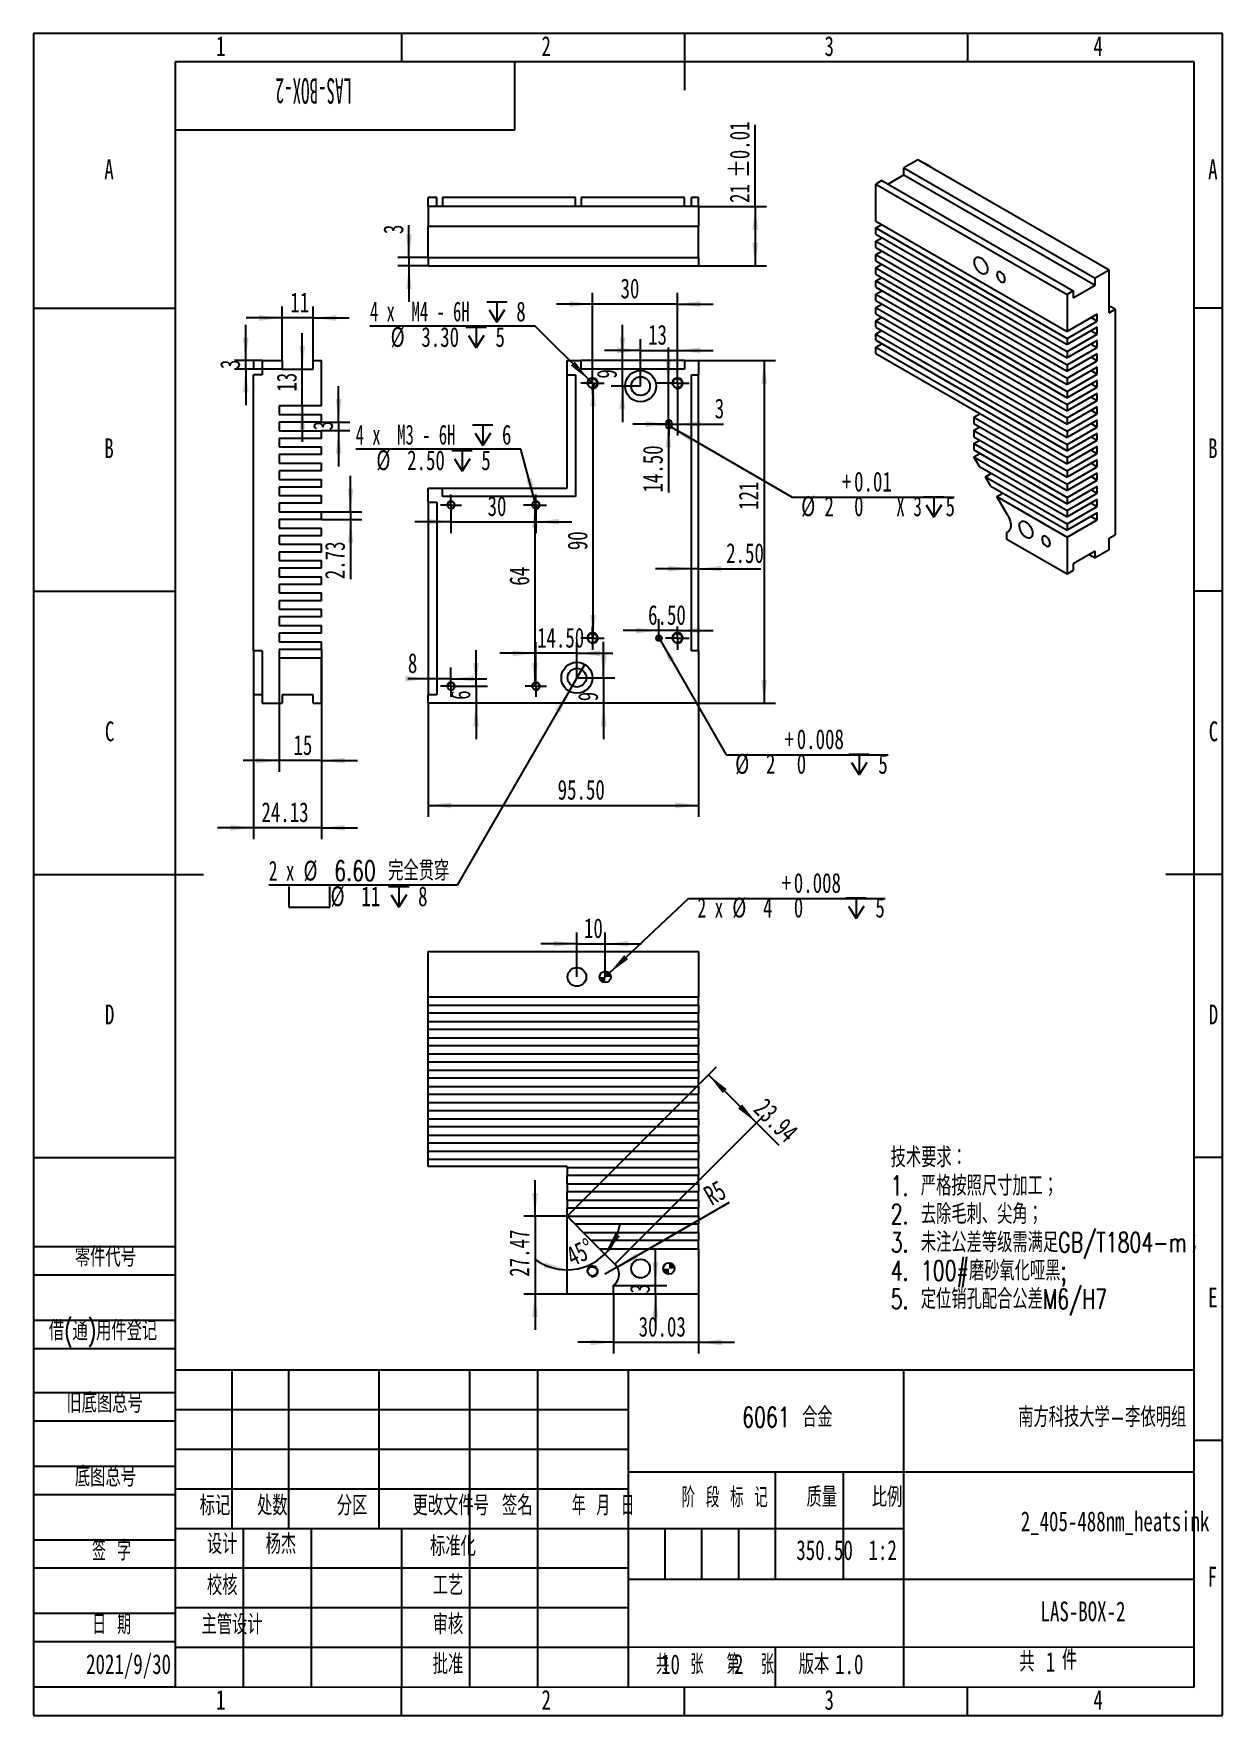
# Model space of a CAD drawing. Header units: millimetres. Extents: x 0 to 210, y 0 to 297.
import ezdxf

# ---------------------------------------------------------------- set-up
doc = ezdxf.new("R2010")
doc.units = ezdxf.units.MM
for name, color, linetype in [('图框', 7, 'Continuous'), ('图纸格式', 7, 'Continuous'), ('尺寸', 7, 'Continuous')]:
    doc.layers.add(name, color=color, linetype=linetype)
doc.styles.add('SLDTEXTSTYLE0', font='TXT', dxfattribs={"width": 0.7, "bigfont": 'bigfont'})
doc.styles.add('SLDTEXTSTYLE1', font='TXT', dxfattribs={"width": 0.62, "bigfont": 'bigfont'})
doc.styles.add('SLDTEXTSTYLE2', font='TXT', dxfattribs={"width": 0.614286, "bigfont": 'bigfont'})
doc.styles.add('SLDTEXTSTYLE3', font='TXT', dxfattribs={"width": 0.6, "bigfont": 'bigfont'})
doc.styles.add('SLDTEXTSTYLE4', font='TXT', dxfattribs={"width": 0.633333, "bigfont": 'bigfont'})
doc.styles.add('SLDTEXTSTYLE5', font='TXT', dxfattribs={"width": 0.7})
doc.styles.add('SLDTEXTSTYLE6', font='TXT', dxfattribs={"width": 0.49})
doc.styles.add('SLDTEXTSTYLE7', font='TXT', dxfattribs={"width": 0.616667})
doc.styles.add('SLDTEXTSTYLE8', font='TXT', dxfattribs={"width": 0.633333})
doc.dimstyles.new('SLDDIMSTYLE0', dxfattribs={"dimtxt": 3.5, "dimasz": 4.08, "dimexe": 0, "dimexo": 0.0625, "dimgap": 0.875, "dimtad": 2, "dimlfac": 2, "dimrnd": 1e-09, "dimzin": 4, "dimdsep": 46, "dimtxsty": 'SLDTEXTSTYLE5', "dimsah": 1, "dimcen": 0.09, "dimadec": 0, "dimazin": 1, "dimtfac": 1, "dimtmove": 0, "dimatfit": 0, "dimfxl": 0, "dimfrac": 2, "dimtolj": 1, "dimtzin": 12, "dimarcsym": 0})
doc.dimstyles.new('SLDDIMSTYLE1', dxfattribs={"dimtxt": 3.5, "dimasz": 4.08, "dimexe": 0, "dimexo": 0.0625, "dimgap": 0.875, "dimtad": 2, "dimlfac": 2, "dimrnd": 1e-09, "dimzin": 12, "dimdsep": 46, "dimtxsty": 'SLDTEXTSTYLE5', "dimsah": 1, "dimcen": 0.09, "dimadec": 0, "dimazin": 3, "dimtfac": 1, "dimtmove": 0, "dimatfit": 0, "dimfxl": 0, "dimfrac": 2, "dimtolj": 1, "dimtzin": 12, "dimarcsym": 0})
doc.dimstyles.new('SLDDIMSTYLE10', dxfattribs={"dimtxt": 3.5, "dimasz": 4.08, "dimexe": 0, "dimexo": 0.0625, "dimgap": 0.875, "dimtad": 2, "dimdec": 4, "dimlfac": 2, "dimzin": 12, "dimdsep": 46, "dimtxsty": 'SLDTEXTSTYLE5', "dimsah": 1, "dimcen": 0.09, "dimazin": 3, "dimtfac": 1, "dimtofl": 0, "dimtmove": 0, "dimatfit": 3, "dimfxl": 0, "dimfrac": 2, "dimtolj": 1, "dimtzin": 12, "dimarcsym": 0})
doc.dimstyles.new('SLDDIMSTYLE2', dxfattribs={"dimtxt": 3.5, "dimasz": 4.08, "dimexe": 0, "dimexo": 0.0625, "dimgap": 0.875, "dimtad": 2, "dimlfac": 2, "dimrnd": 1e-09, "dimzin": 12, "dimdsep": 46, "dimtxsty": 'SLDTEXTSTYLE5', "dimsah": 1, "dimcen": 0.09, "dimadec": 0, "dimazin": 3, "dimtfac": 1, "dimtofl": 0, "dimtmove": 0, "dimatfit": 3, "dimfxl": 0, "dimfrac": 2, "dimtolj": 1, "dimtzin": 12, "dimarcsym": 0})
doc.dimstyles.new('SLDDIMSTYLE3', dxfattribs={"dimtxt": 3.5, "dimasz": 4.08, "dimexe": 0, "dimexo": 0.0625, "dimgap": 0.875, "dimtad": 2, "dimlfac": 2, "dimrnd": 1e-09, "dimzin": 4, "dimdsep": 46, "dimtxsty": 'SLDTEXTSTYLE5', "dimsah": 1, "dimcen": 0.09, "dimadec": 0, "dimazin": 1, "dimtfac": 1, "dimtofl": 0, "dimtmove": 0, "dimatfit": 3, "dimfxl": 0, "dimfrac": 2, "dimtolj": 1, "dimtzin": 12, "dimarcsym": 0})
doc.dimstyles.new('SLDDIMSTYLE4', dxfattribs={"dimtxt": 3.5, "dimasz": 4.08, "dimexe": 0, "dimexo": 0.0625, "dimgap": 0.875, "dimtad": 0, "dimtih": 1, "dimtoh": 1, "dimdec": 6, "dimlfac": 2, "dimrnd": 1e-09, "dimzin": 12, "dimdsep": 46, "dimtxsty": 'SLDTEXTSTYLE5', "dimblk1": 'NONE', "dimsah": 1, "dimcen": 0, "dimadec": 0, "dimazin": 3, "dimtfac": 1, "dimtmove": 0, "dimatfit": 3, "dimldrblk": 'NONE', "dimfxl": 0, "dimfrac": 2, "dimtolj": 1, "dimtzin": 12, "dimarcsym": 0})
doc.dimstyles.new('SLDDIMSTYLE5', dxfattribs={"dimtxt": 3.5, "dimasz": 4.08, "dimexe": 0, "dimexo": 0.0625, "dimgap": 0.875, "dimtad": 0, "dimtih": 1, "dimtoh": 1, "dimdec": 6, "dimlfac": 2, "dimrnd": 1e-09, "dimzin": 12, "dimdsep": 46, "dimtxsty": 'SLDTEXTSTYLE5', "dimblk1": 'NONE', "dimsah": 1, "dimcen": 0, "dimadec": 0, "dimazin": 3, "dimtol": 1, "dimtp": 0.008, "dimtfac": 1, "dimtmove": 0, "dimatfit": 3, "dimldrblk": 'NONE', "dimfxl": 0, "dimfrac": 2, "dimtolj": 1, "dimtzin": 0, "dimarcsym": 0})
doc.dimstyles.new('SLDDIMSTYLE6', dxfattribs={"dimtxt": 3.5, "dimasz": 4.08, "dimexe": 0, "dimexo": 0.0625, "dimgap": 0.875, "dimtad": 0, "dimtih": 1, "dimtoh": 1, "dimdec": 6, "dimlfac": 2, "dimrnd": 1e-09, "dimzin": 12, "dimdsep": 46, "dimtxsty": 'SLDTEXTSTYLE5', "dimsah": 1, "dimcen": 0, "dimadec": 0, "dimazin": 3, "dimtol": 1, "dimtp": 0.008, "dimtfac": 1, "dimtofl": 0, "dimtmove": 0, "dimatfit": 3, "dimfxl": 0, "dimfrac": 2, "dimtolj": 1, "dimtzin": 0, "dimarcsym": 0})
doc.dimstyles.new('SLDDIMSTYLE7', dxfattribs={"dimtxt": 3.5, "dimasz": 4.08, "dimexe": 0, "dimexo": 0.0625, "dimgap": 0.875, "dimtad": 0, "dimtih": 1, "dimtoh": 1, "dimlfac": 2, "dimrnd": 1e-09, "dimzin": 4, "dimdsep": 46, "dimtxsty": 'SLDTEXTSTYLE5', "dimblk1": 'NONE', "dimsah": 1, "dimcen": 0, "dimadec": 0, "dimazin": 1, "dimtfac": 1, "dimtmove": 0, "dimatfit": 3, "dimldrblk": 'NONE', "dimfxl": 0, "dimfrac": 2, "dimtolj": 1, "dimtzin": 12, "dimarcsym": 0})
doc.dimstyles.new('SLDDIMSTYLE8', dxfattribs={"dimtxt": 3.5, "dimasz": 4.08, "dimexe": 0, "dimexo": 0.0625, "dimgap": 0.875, "dimtad": 2, "dimlfac": 2, "dimrnd": 1e-09, "dimzin": 12, "dimdsep": 46, "dimtxsty": 'SLDTEXTSTYLE5', "dimsah": 1, "dimcen": 0.09, "dimadec": 0, "dimazin": 3, "dimtol": 1, "dimtp": 0.01, "dimtm": 0.01, "dimtfac": 1, "dimtofl": 0, "dimtmove": 0, "dimatfit": 3, "dimfxl": 0, "dimfrac": 2, "dimtolj": 1, "dimarcsym": 0})
doc.dimstyles.new('SLDDIMSTYLE9', dxfattribs={"dimtxt": 3.5, "dimasz": 4.08, "dimexe": 0, "dimexo": 0.0625, "dimgap": 0.875, "dimtad": 2, "dimlfac": 2, "dimrnd": 1e-09, "dimzin": 12, "dimdsep": 46, "dimtxsty": 'SLDTEXTSTYLE5', "dimsah": 1, "dimcen": 0, "dimadec": 0, "dimazin": 3, "dimtfac": 1, "dimtofl": 0, "dimtmove": 0, "dimatfit": 3, "dimfxl": 0, "dimfrac": 2, "dimtolj": 1, "dimtzin": 12, "dimarcsym": 0})

msp = doc.modelspace()

# ---------------------------------------------------------------- texts
at = {"color": 7, "linetype": 'Continuous', "lineweight": 0, "char_height": 3.5, "attachment_point": 2, "style": 'SLDTEXTSTYLE5'}
for s, insert in [('1', (33.04444444, 296.54775852)), ('2', (90.54444444, 296.54775852)), ('3', (140.54444444, 296.54775852)), ('4', (188.04444444, 296.54775852))]:
    msp.add_mtext(s, dxfattribs=dict(at, insert=insert))
at = {"layer": '图框', "insert": (49.49480756, 284.60815616), "char_height": 4.5, "attachment_point": 2, "rotation": 180, "style": 'SLDTEXTSTYLE6'}
msp.add_mtext('LAS-BOX-2', dxfattribs=at)
at = {"layer": '图框', "char_height": 3.5}
for s, insert, attachment_point, style in [('A', (13.32031252, 274.77069777), 2, 'SLDTEXTSTYLE5'), ('A', (208.32031252, 274.77069777), 2, 'SLDTEXTSTYLE5'), ('B', (13.32031252, 225.52069777), 2, 'SLDTEXTSTYLE5'), ('B', (208.32031252, 225.52069777), 2, 'SLDTEXTSTYLE5'), ('C', (13.42725694, 175.52069777), 2, 'SLDTEXTSTYLE5'), ('C', (208.42725694, 175.52069777), 2, 'SLDTEXTSTYLE5'), ('D', (13.42968752, 125.52069777), 2, 'SLDTEXTSTYLE5'), ('D', (208.42968752, 125.52069777), 2, 'SLDTEXTSTYLE5'), ('零件代号', (7.29211667, 82.70329204), 1, 'SLDTEXTSTYLE0'), ('E', (208.31788194, 75.52069777), 2, 'SLDTEXTSTYLE5'), ('借(通)用件登记', (2.70461632, 69.67773255), 1, 'SLDTEXTSTYLE0'), ('旧底图总号', (5.79211643, 56.90530001), 1, 'SLDTEXTSTYLE0'), ('6061 合金', (133.15133933, 54.39905289), 2, 'SLDTEXTSTYLE0'), ('南方科技大学-李依明组', (188.77901833, 54.39905289), 2, 'SLDTEXTSTYLE0'), ('底图总号', (7.29211667, 43.88526413), 1, 'SLDTEXTSTYLE0'), ('标记', (32.04010752, 38.78855981), 2, 'SLDTEXTSTYLE0'), ('处数', (42.16063697, 38.78855981), 2, 'SLDTEXTSTYLE0'), ('分区', (56.25990084, 38.78855981), 2, 'SLDTEXTSTYLE0'), ('更改文件号', (73.68047433, 38.78855981), 2, 'SLDTEXTSTYLE0'), ('签名', (85.44110771, 38.78855981), 2, 'SLDTEXTSTYLE0'), ('年 月 日', (100.61729645, 38.78855981), 2, 'SLDTEXTSTYLE1'), ('阶 段 标 记', (122.08305005, 40.21624708), 2, 'SLDTEXTSTYLE2'), ('质量', (139.22666099, 40.28618167), 2, 'SLDTEXTSTYLE0'), ('比例', (150.75914226, 40.28618167), 2, 'SLDTEXTSTYLE0'), ('2_405-488nm_heatsink', (191.04672593, 35.99341121), 2, 'SLDTEXTSTYLE5'), ('签 字', (13.76749305, 30.80699396), 2, 'SLDTEXTSTYLE4'), ('设计', (33.31082705, 31.97276116), 2, 'SLDTEXTSTYLE0'), ('杨杰', (43.69188705, 31.97276145), 2, 'SLDTEXTSTYLE0'), ('标准化', (74.07404119, 31.59203863), 2, 'SLDTEXTSTYLE0'), ('350.50', (139.73004089, 30.90835364), 2, 'SLDTEXTSTYLE5'), ('1:2', (149.98622562, 30.90835364), 2, 'SLDTEXTSTYLE5'), ('校核', (33.31082705, 24.70216765), 2, 'SLDTEXTSTYLE0'), ('工艺', (73.19661051, 24.70216765), 2, 'SLDTEXTSTYLE0'), ('F', (208.22430554, 26.21096062), 2, 'SLDTEXTSTYLE5'), ('日 期', (13.76749305, 17.7869982), 2, 'SLDTEXTSTYLE4'), ('主管设计', (35.06082713, 17.78791054), 2, 'SLDTEXTSTYLE0'), ('审核', (73.19661051, 17.79738322), 2, 'SLDTEXTSTYLE0'), ('LAS-BOX-2', (185.37745564, 20.08420473), 2, 'SLDTEXTSTYLE5'), ('2021/9/30', (16.76850515, 10.77839845), 2, 'SLDTEXTSTYLE5'), ('批准', (73.19904103, 10.77839816), 2, 'SLDTEXTSTYLE0'), ('共  张', (114.13669954, 10.74831967), 2, 'SLDTEXTSTYLE3'), ('10', (110.84850132, 10.74831996), 1, 'SLDTEXTSTYLE5'), ('第  张', (126.6114846, 10.74831967), 2, 'SLDTEXTSTYLE3'), ('2', (123.72354153, 10.74831996), 1, 'SLDTEXTSTYLE5'), ('版本', (137.85227334, 10.74831967), 2, 'SLDTEXTSTYLE0'), ('1.0', (141.58901891, 10.74831996), 1, 'SLDTEXTSTYLE5'), ('共', (174.12816581, 11.16637501), 1, 'SLDTEXTSTYLE0'), ('件', (181.66002737, 11.52216087), 1, 'SLDTEXTSTYLE0'), ('1', (33.04444444, 4.46096062), 2, 'SLDTEXTSTYLE5'), ('2', (90.54444444, 4.46096062), 2, 'SLDTEXTSTYLE5'), ('3', (140.54444444, 4.46096062), 2, 'SLDTEXTSTYLE5'), ('4', (188.04444444, 4.46096062), 2, 'SLDTEXTSTYLE5')]:
    msp.add_mtext(s, dxfattribs=dict(at, insert=insert, attachment_point=attachment_point, style=style))
at = {"layer": '图纸格式', "insert": (178.79285063, 11.1663753), "char_height": 3.5, "attachment_point": 1, "style": 'SLDTEXTSTYLE5'}
msp.add_mtext('1', dxfattribs=at)

# ---------------------------------------------------------------- blocks, each defined once
blk = doc.blocks.new('SW_NOTE_0')
at = {"layer": '图纸格式', "color": 0, "char_height": 3.5, "attachment_point": 1, "style": 'SLDTEXTSTYLE0'}
for s, insert in [('技术要求：', (0, 4.51)), ('1. 严格按照尺寸加工；', (0, -0.49)), ('2. 去除毛刺、尖角；', (0, -5.49)), ('3. 未注公差等级需满足GB/T1804-m；', (0, -10.49)), ('4. 100#磨砂氧化哑黑;', (0, -15.49)), ('5. 定位销孔配合公差M6/H7', (0, -20.49))]:
    blk.add_mtext(s, dxfattribs=dict(at, insert=insert))
blk = doc.blocks.new('_D')
at = {"layer": '尺寸'}
for p, q in [((112.14, 235.24), (112.14, 241.59)), ((113.72, 235.24), (110.14, 235.24)), ((112.14, 227.99), (112.14, 235.24)), ((112.22, 227.99), (110.14, 227.99)), ((112.14, 227.99), (112.14, 215.94))]:
    blk.add_line(p, q, dxfattribs=at)
for points in [[(112.14, 235.24), (112.65, 239.32), (111.63, 239.32)], [(112.14, 227.99), (111.63, 223.91), (112.65, 223.91)]]:
    blk.add_solid(points, dxfattribs=at)
at = {"layer": '尺寸', "insert": (107.63, 215.94), "char_height": 3.5, "attachment_point": 1, "rotation": 90, "style": 'SLDTEXTSTYLE5'}
blk.add_mtext('14.50', dxfattribs=at)
blk = doc.blocks.new('_D_1')
at = {"layer": '尺寸'}
for p, q in [((113.72, 235.24), (113.72, 226.03)), ((112.22, 228.74), (112.22, 226.03)), ((112.22, 228.03), (105.87, 228.03)), ((112.22, 228.03), (113.72, 228.03)), ((113.72, 228.03), (121.86, 228.03))]:
    blk.add_line(p, q, dxfattribs=at)
for points in [[(112.22, 228.03), (108.14, 228.54), (108.14, 227.52)], [(113.72, 228.03), (117.8, 227.52), (117.8, 228.54)]]:
    blk.add_solid(points, dxfattribs=at)
at = {"layer": '尺寸', "insert": (120.32, 232.54), "char_height": 3.5, "attachment_point": 1, "style": 'SLDTEXTSTYLE5'}
blk.add_mtext('3', dxfattribs=at)
blk = doc.blocks.new('_D_2')
at = {"layer": '尺寸'}
for p, q in [((117.47, 239.24), (131.06, 239.24)), ((129.06, 239.24), (129.06, 178.74)), ((117.47, 178.74), (131.06, 178.74))]:
    blk.add_line(p, q, dxfattribs=at)
for points in [[(129.06, 239.24), (128.55, 235.16), (129.57, 235.16)], [(129.06, 178.74), (129.57, 182.82), (128.55, 182.82)]]:
    blk.add_solid(points, dxfattribs=at)
at = {"layer": '尺寸', "insert": (124.55, 212.88), "char_height": 3.5, "attachment_point": 1, "rotation": 90, "style": 'SLDTEXTSTYLE5'}
blk.add_mtext('121', dxfattribs=at)
blk = doc.blocks.new('_D_3')
at = {"layer": '尺寸'}
for p, q in [((69.72, 178.74), (69.72, 158.7)), ((117.47, 178.74), (117.47, 158.7)), ((69.72, 160.7), (117.47, 160.7))]:
    blk.add_line(p, q, dxfattribs=at)
for points in [[(69.72, 160.7), (73.8, 160.19), (73.8, 161.21)], [(117.47, 160.7), (113.39, 161.21), (113.39, 160.19)]]:
    blk.add_solid(points, dxfattribs=at)
at = {"layer": '尺寸', "insert": (92.57, 165.21), "char_height": 3.5, "attachment_point": 1, "style": 'SLDTEXTSTYLE5'}
blk.add_mtext('95.50', dxfattribs=at)
blk = doc.blocks.new('_D_4')
at = {"layer": '尺寸'}
for p, q in [((116.22, 202.5), (109.87, 202.5)), ((116.22, 187.99), (116.22, 204.5)), ((117.47, 202.5), (116.22, 202.5)), ((117.47, 187.99), (117.47, 204.5)), ((117.47, 202.5), (128.48, 202.5))]:
    blk.add_line(p, q, dxfattribs=at)
for points in [[(116.22, 202.5), (112.14, 203.01), (112.14, 201.99)], [(117.47, 202.5), (121.55, 201.99), (121.55, 203.01)]]:
    blk.add_solid(points, dxfattribs=at)
at = {"layer": '尺寸', "insert": (122.34, 207.01), "char_height": 3.5, "attachment_point": 1, "style": 'SLDTEXTSTYLE5'}
blk.add_mtext('2.50', dxfattribs=at)
blk = doc.blocks.new('_D_5')
at = {"layer": '尺寸'}
for p, q in [((73.72, 213.74), (73.72, 208.79)), ((88.72, 213.74), (88.72, 208.79)), ((73.72, 210.79), (67.37, 210.79)), ((73.72, 210.79), (88.72, 210.79)), ((88.72, 210.79), (95.07, 210.79))]:
    blk.add_line(p, q, dxfattribs=at)
for points in [[(73.72, 210.79), (69.64, 211.29), (69.64, 210.28)], [(88.72, 210.79), (92.8, 210.28), (92.8, 211.29)]]:
    blk.add_solid(points, dxfattribs=at)
at = {"layer": '尺寸', "insert": (80.19, 215.3), "char_height": 3.5, "attachment_point": 1, "style": 'SLDTEXTSTYLE5'}
blk.add_mtext('30', dxfattribs=at)
blk = doc.blocks.new('_D_6')
at = {"layer": '尺寸'}
for p, q in [((88.72, 213.74), (86.56, 213.74)), ((88.56, 213.74), (88.56, 181.74))]:
    blk.add_line(p, q, dxfattribs=at)
for points in [[(88.56, 213.74), (88.06, 209.66), (89.07, 209.66)], [(88.56, 181.74), (89.07, 185.82), (88.06, 185.82)]]:
    blk.add_solid(points, dxfattribs=at)
at = {"layer": '尺寸', "insert": (84.05, 199.5), "char_height": 3.5, "attachment_point": 1, "rotation": 90, "style": 'SLDTEXTSTYLE5'}
blk.add_mtext('64', dxfattribs=at)
blk = doc.blocks.new('_D_7')
at = {"layer": '尺寸'}
for p, q in [((98.72, 237.32), (98.72, 251.24)), ((113.72, 235.24), (113.72, 251.24)), ((98.72, 249.24), (92.37, 249.24)), ((113.72, 249.24), (98.72, 249.24)), ((113.72, 249.24), (120.07, 249.24))]:
    blk.add_line(p, q, dxfattribs=at)
for points in [[(98.72, 249.24), (94.64, 249.75), (94.64, 248.73)], [(113.72, 249.24), (117.8, 248.73), (117.8, 249.75)]]:
    blk.add_solid(points, dxfattribs=at)
at = {"layer": '尺寸', "insert": (103.68, 253.75), "char_height": 3.5, "attachment_point": 1, "style": 'SLDTEXTSTYLE5'}
blk.add_mtext('30', dxfattribs=at)
blk = doc.blocks.new('_D_8')
at = {"layer": '尺寸'}
blk.add_line((98.83, 190.24), (98.83, 235.24), dxfattribs=at)
for points in [[(98.83, 235.24), (98.32, 231.16), (99.33, 231.16)], [(98.83, 190.24), (99.33, 194.32), (98.32, 194.32)]]:
    blk.add_solid(points, dxfattribs=at)
at = {"layer": '尺寸', "insert": (94.32, 205.77), "char_height": 3.5, "attachment_point": 1, "rotation": 90, "style": 'SLDTEXTSTYLE5'}
blk.add_mtext('90', dxfattribs=at)
blk = doc.blocks.new('_D_9')
at = {"layer": '尺寸'}
for p, q in [((110.47, 190.24), (110.47, 193.57)), ((110.47, 191.57), (104.12, 191.57)), ((113.72, 191.57), (110.47, 191.57)), ((113.72, 191.57), (120.07, 191.57))]:
    blk.add_line(p, q, dxfattribs=at)
for points in [[(110.47, 191.57), (106.39, 192.08), (106.39, 191.06)], [(113.72, 191.57), (117.8, 191.06), (117.8, 192.08)]]:
    blk.add_solid(points, dxfattribs=at)
at = {"layer": '尺寸', "insert": (108.55, 196.08), "char_height": 3.5, "attachment_point": 1, "style": 'SLDTEXTSTYLE5'}
blk.add_mtext('6.50', dxfattribs=at)
blk = doc.blocks.new('_D_10')
at = {"layer": '尺寸'}
for p, q in [((78.15, 181.74), (78.15, 188.09)), ((73.72, 181.74), (80.15, 181.74)), ((78.15, 181.74), (78.15, 178.74)), ((78.15, 178.74), (78.15, 172.39))]:
    blk.add_line(p, q, dxfattribs=at)
for points in [[(78.15, 181.74), (78.66, 185.82), (77.64, 185.82)], [(78.15, 178.74), (77.64, 174.66), (78.66, 174.66)]]:
    blk.add_solid(points, dxfattribs=at)
at = {"layer": '尺寸', "insert": (73.64, 179.34), "char_height": 3.5, "attachment_point": 1, "rotation": 90, "style": 'SLDTEXTSTYLE5'}
blk.add_mtext('6', dxfattribs=at)
blk = doc.blocks.new('_D_11')
at = {"layer": '尺寸'}
for p, q in [((73.72, 181.74), (73.72, 185.06)), ((69.72, 183.06), (66.11, 183.06)), ((73.72, 183.06), (69.72, 183.06)), ((73.72, 183.06), (80.07, 183.06))]:
    blk.add_line(p, q, dxfattribs=at)
for points in [[(69.72, 183.06), (65.64, 183.56), (65.64, 182.55)], [(73.72, 183.06), (77.8, 182.55), (77.8, 183.56)]]:
    blk.add_solid(points, dxfattribs=at)
at = {"layer": '尺寸', "insert": (66.11, 187.57), "char_height": 3.5, "attachment_point": 1, "style": 'SLDTEXTSTYLE5'}
blk.add_mtext('8', dxfattribs=at)
blk = doc.blocks.new('SW_SYMBOL_HOLE_DEPTH')
at = {"layer": '尺寸', "color": 0}
for p, q in [((0, 875), (800, 875)), ((400, 875), (400, 75)), ((100, 555), (400, 75)), ((700, 555), (400, 75))]:
    blk.add_line(p, q, dxfattribs=at)
blk = doc.blocks.new('_D_12')
at = {"layer": '尺寸'}
for p, q in [((86.08, 223.59), (56.89, 223.59)), ((88.56, 214.35), (86.08, 223.59)), ((88.89, 213.14), (88.56, 214.35))]:
    blk.add_line(p, q, dxfattribs=at)
blk.add_solid([(88.56, 214.35), (88, 218.42), (87.01, 218.15)], dxfattribs=at)
at = {"layer": '尺寸', "xscale": 0.004511737089201878, "yscale": 0.004511737089201878, "zscale": 0.004511737089201878}
for p in [(77.53, 223.93), (73.87, 219.41)]:
    blk.add_blockref('SW_SYMBOL_HOLE_DEPTH', p, dxfattribs=at)
at = {"layer": '尺寸', "char_height": 3.5, "attachment_point": 1}
for s, insert, style in [('4 x  M3 - 6H', (56.89, 227.92), 'SLDTEXTSTYLE7'), ('6', (82.74, 227.92), 'SLDTEXTSTYLE5'), ('%%c', (60.55, 223.42), 'SLDTEXTSTYLE5'), ('2.50', (65.98, 223.4), 'SLDTEXTSTYLE5'), ('5', (79.08, 223.4), 'SLDTEXTSTYLE5')]:
    blk.add_mtext(s, dxfattribs=dict(at, insert=insert, style=style))
blk = doc.blocks.new('_None')
blk = doc.blocks.new('_D_13')
at = {"layer": '尺寸'}
for p, q in [((88.6, 245.36), (59.41, 245.36)), ((98.14, 235.83), (88.6, 245.36)), ((99.31, 234.66), (98.14, 235.83))]:
    blk.add_line(p, q, dxfattribs=at)
blk.add_solid([(98.14, 235.83), (95.61, 239.07), (94.9, 238.35)], dxfattribs=at)
at = {"layer": '尺寸', "xscale": 0.004511737089201878, "yscale": 0.004511737089201878, "zscale": 0.004511737089201878}
for p in [(80.05, 245.69), (76.38, 241.18)]:
    blk.add_blockref('SW_SYMBOL_HOLE_DEPTH', p, dxfattribs=at)
at = {"layer": '尺寸', "char_height": 3.5, "attachment_point": 1}
for s, insert, style in [('4 x  M4 - 6H', (59.41, 249.68), 'SLDTEXTSTYLE7'), ('8', (85.26, 249.68), 'SLDTEXTSTYLE5'), ('%%c', (63.07, 245.18), 'SLDTEXTSTYLE5'), ('3.30', (68.49, 245.17), 'SLDTEXTSTYLE5'), ('5', (81.59, 245.17), 'SLDTEXTSTYLE5')]:
    blk.add_mtext(s, dxfattribs=dict(at, insert=insert, style=style))
blk = doc.blocks.new('_D_14')
at = {"layer": '尺寸'}
for p, q in [((110.22, 190.68), (110.72, 189.81)), ((110.72, 189.81), (122.35, 169.65)), ((122.35, 169.65), (150.97, 169.65))]:
    blk.add_line(p, q, dxfattribs=at)
blk.add_solid([(110.72, 189.81), (112.32, 186.02), (113.2, 186.53)], dxfattribs=at)
at = {"layer": '尺寸', "xscale": 0.004511737089201878, "yscale": 0.004511737089201878, "zscale": 0.004511737089201878}
blk.add_blockref('SW_SYMBOL_HOLE_DEPTH', (144.01, 165.78), dxfattribs=at)
at = {"layer": '尺寸', "char_height": 3.5, "attachment_point": 1, "style": 'SLDTEXTSTYLE5'}
for s, insert in [('+', (132.65, 174.14)), ('0.008', (134.81, 174.14)), ('%%c', (123.94, 169.78)), ('2', (129.37, 169.77)), ('0', (134.81, 169.78)), ('5', (149.22, 169.77))]:
    blk.add_mtext(s, dxfattribs=dict(at, insert=insert))
blk = doc.blocks.new('_D_15')
at = {"layer": '尺寸'}
for p, q in [((112.22, 227.74), (112.66, 227.49)), ((112.66, 227.49), (134.01, 215.15)), ((134.01, 215.15), (162.64, 215.15))]:
    blk.add_line(p, q, dxfattribs=at)
blk.add_solid([(112.66, 227.49), (115.94, 225.01), (116.44, 225.89)], dxfattribs=at)
at = {"layer": '尺寸', "xscale": 0.004511737089201878, "yscale": 0.004511737089201878, "zscale": 0.004511737089201878}
blk.add_blockref('SW_SYMBOL_HOLE_DEPTH', (157.21, 211.27), dxfattribs=at)
at = {"layer": '尺寸', "char_height": 3.5, "attachment_point": 1}
for s, insert, style in [('+', (142.78, 219.63), 'SLDTEXTSTYLE5'), ('0.01', (144.94, 219.63), 'SLDTEXTSTYLE5'), ('%%c', (135.6, 215.28), 'SLDTEXTSTYLE5'), ('2', (139.71, 215.26), 'SLDTEXTSTYLE5'), ('0', (144.94, 215.28), 'SLDTEXTSTYLE5'), ('X 3', (152.39, 215.26), 'SLDTEXTSTYLE8'), ('5', (161.1, 215.26), 'SLDTEXTSTYLE5')]:
    blk.add_mtext(s, dxfattribs=dict(at, insert=insert, style=style))
blk = doc.blocks.new('SW_SYMBOL_HOLE_SPOT')
at = {"layer": '尺寸', "color": 0}
for p, q in [((0, 875), (0, 75)), ((1600, 75), (1600, 875)), ((0, 75), (1600, 75))]:
    blk.add_line(p, q, dxfattribs=at)
blk = doc.blocks.new('_D_16')
at = {"layer": '尺寸'}
for p, q in [((97.35, 185.62), (94.6, 180.86)), ((94.6, 180.86), (74.81, 146.58)), ((74.81, 146.58), (41.55, 146.58))]:
    blk.add_line(p, q, dxfattribs=at)
blk.add_solid([(94.6, 180.86), (92.12, 177.58), (93, 177.07)], dxfattribs=at)
at = {"layer": '尺寸', "xscale": 0.004511737089201878, "yscale": 0.004511737089201878, "zscale": 0.004511737089201878}
for name, p in [('SW_SYMBOL_HOLE_SPOT', (45.1, 142.4)), ('SW_SYMBOL_HOLE_DEPTH', (62.71, 142.4))]:
    blk.add_blockref(name, p, dxfattribs=at)
at = {"layer": '尺寸', "char_height": 3.5, "attachment_point": 1}
for s, insert, style in [('2 x', (41.55, 150.9), 'SLDTEXTSTYLE8'), ('%%c', (47.67, 150.92), 'SLDTEXTSTYLE5'), ('6.60 完全贯穿', (53.1, 150.9), 'SLDTEXTSTYLE0'), ('%%c', (52.46, 146.4), 'SLDTEXTSTYLE5'), ('11', (57.89, 146.39), 'SLDTEXTSTYLE5'), ('8', (67.92, 146.39), 'SLDTEXTSTYLE5')]:
    blk.add_mtext(s, dxfattribs=dict(at, insert=insert, style=style))
blk = doc.blocks.new('_D_17')
at = {"layer": '尺寸'}
for p, q in [((100.7, 183.24), (100.7, 189.59)), ((95.97, 183.24), (102.7, 183.24)), ((100.7, 183.24), (100.7, 178.74)), ((100.7, 178.74), (100.7, 172.39))]:
    blk.add_line(p, q, dxfattribs=at)
for points in [[(100.7, 183.24), (101.21, 187.32), (100.19, 187.32)], [(100.7, 178.74), (100.19, 174.66), (101.21, 174.66)]]:
    blk.add_solid(points, dxfattribs=at)
at = {"layer": '尺寸', "insert": (96.19, 179.09), "char_height": 3.5, "attachment_point": 1, "rotation": 90, "style": 'SLDTEXTSTYLE5'}
blk.add_mtext('9', dxfattribs=at)
blk = doc.blocks.new('_D_18')
at = {"layer": '尺寸'}
for p, q in [((104.01, 239.24), (104.01, 245.59)), ((104.01, 234.74), (104.01, 239.24)), ((107.22, 234.74), (102.01, 234.74)), ((104.01, 234.74), (104.01, 228.39))]:
    blk.add_line(p, q, dxfattribs=at)
for points in [[(104.01, 239.24), (104.51, 243.32), (103.5, 243.32)], [(104.01, 234.74), (103.5, 230.66), (104.51, 230.66)]]:
    blk.add_solid(points, dxfattribs=at)
at = {"layer": '尺寸', "insert": (99.5, 236.07), "char_height": 3.5, "attachment_point": 1, "rotation": 90, "style": 'SLDTEXTSTYLE5'}
blk.add_mtext('9', dxfattribs=at)
blk = doc.blocks.new('_D_19')
at = {"layer": '尺寸'}
for p, q in [((107.22, 241.06), (100.87, 241.06)), ((107.22, 234.74), (107.22, 243.06)), ((107.22, 241.06), (113.72, 241.06)), ((113.72, 235.24), (113.72, 243.06)), ((113.72, 241.06), (120.07, 241.06))]:
    blk.add_line(p, q, dxfattribs=at)
for points in [[(107.22, 241.06), (103.14, 241.57), (103.14, 240.55)], [(113.72, 241.06), (117.8, 240.55), (117.8, 241.57)]]:
    blk.add_solid(points, dxfattribs=at)
at = {"layer": '尺寸', "insert": (108.55, 245.57), "char_height": 3.5, "attachment_point": 1, "style": 'SLDTEXTSTYLE5'}
blk.add_mtext('13', dxfattribs=at)
blk = doc.blocks.new('_D_20')
at = {"layer": '尺寸'}
for p, q in [((88.72, 187.55), (82.37, 187.55)), ((88.72, 181.74), (88.72, 189.55)), ((95.97, 187.55), (88.72, 187.55)), ((95.97, 183.24), (95.97, 189.55)), ((95.97, 187.55), (102.32, 187.55))]:
    blk.add_line(p, q, dxfattribs=at)
for points in [[(88.72, 187.55), (84.64, 188.06), (84.64, 187.04)], [(95.97, 187.55), (100.05, 187.04), (100.05, 188.06)]]:
    blk.add_solid(points, dxfattribs=at)
at = {"layer": '尺寸', "insert": (88.93, 192.06), "char_height": 3.5, "attachment_point": 1, "style": 'SLDTEXTSTYLE5'}
blk.add_mtext('14.50', dxfattribs=at)
blk = doc.blocks.new('SW_CENTERMARKSYMBOL_0')
at = {"layer": '图纸格式', "color": 0}
for p, q in [((-1.25, 0), (-1.875, 0)), ((0, 0), (-1.25, 0)), ((0, 1.25), (0, 1.875)), ((0, 0), (0, 1.25)), ((0, 0), (0, -1.25)), ((0, 0), (1.25, 0)), ((1.25, 0), (1.875, 0)), ((0, -1.25), (0, -1.875))]:
    blk.add_line(p, q, dxfattribs=at)
blk = doc.blocks.new('SW_CENTERMARKSYMBOL_1')
at = {"layer": '图纸格式', "color": 0}
for p, q in [((-1.25, 0), (-1.875, 0)), ((0, 0), (-1.25, 0)), ((0, 1.25), (0, 1.875)), ((0, 0), (0, 1.25)), ((0, 0), (0, -1.25)), ((0, 0), (1.25, 0)), ((1.25, 0), (1.875, 0)), ((0, -1.25), (0, -1.875))]:
    blk.add_line(p, q, dxfattribs=at)
blk = doc.blocks.new('SW_CENTERMARKSYMBOL_2')
at = {"layer": '图纸格式', "color": 0}
for p, q in [((-1.25, 0), (-1.875, 0)), ((0, 0), (-1.25, 0)), ((0, 1.25), (0, 1.875)), ((0, 0), (0, 1.25)), ((0, 0), (0, -1.25)), ((0, 0), (1.25, 0)), ((1.25, 0), (1.875, 0)), ((0, -1.25), (0, -1.875))]:
    blk.add_line(p, q, dxfattribs=at)
blk = doc.blocks.new('SW_CENTERMARKSYMBOL_3')
at = {"layer": '图纸格式', "color": 0}
for p, q in [((-1.25, 0), (-1.875, 0)), ((0, 0), (-1.25, 0)), ((0, 1.25), (0, 1.875)), ((0, 0), (0, 1.25)), ((0, 0), (0, -1.25)), ((0, 0), (1.25, 0)), ((1.25, 0), (1.875, 0)), ((0, -1.25), (0, -1.875))]:
    blk.add_line(p, q, dxfattribs=at)
blk = doc.blocks.new('SW_CENTERMARKSYMBOL_4')
at = {"layer": '图纸格式', "color": 0}
for p, q in [((-1.25, 0), (-2.075, 0)), ((0, 0), (-1.25, 0)), ((0, 1.25), (0, 2.075)), ((0, 0), (0, 1.25)), ((0, 0), (0, -1.25)), ((0, 0), (1.25, 0)), ((1.25, 0), (2.075, 0)), ((0, -1.25), (0, -2.075))]:
    blk.add_line(p, q, dxfattribs=at)
blk = doc.blocks.new('SW_CENTERMARKSYMBOL_5')
at = {"layer": '图纸格式', "color": 0}
for p, q in [((-1.25, 0), (-2.075, 0)), ((0, 0), (-1.25, 0)), ((0, 1.25), (0, 2.075)), ((0, 0), (0, 1.25)), ((0, 0), (0, -1.25)), ((0, 0), (1.25, 0)), ((1.25, 0), (2.075, 0)), ((0, -1.25), (0, -2.075))]:
    blk.add_line(p, q, dxfattribs=at)
blk = doc.blocks.new('SW_CENTERMARKSYMBOL_6')
at = {"layer": '图纸格式', "color": 0}
for p, q in [((-1.25, 0), (-2.075, 0)), ((0, 0), (-1.25, 0)), ((0, 1.25), (0, 2.075)), ((0, 0), (0, 1.25)), ((0, 0), (0, -1.25)), ((0, 0), (1.25, 0)), ((1.25, 0), (2.075, 0)), ((0, -1.25), (0, -2.075))]:
    blk.add_line(p, q, dxfattribs=at)
blk = doc.blocks.new('SW_CENTERMARKSYMBOL_7')
at = {"layer": '图纸格式', "color": 0}
for p, q in [((-1.25, 0), (-2.075, 0)), ((0, 0), (-1.25, 0)), ((0, 1.25), (0, 2.075)), ((0, 0), (0, 1.25)), ((0, 0), (0, -1.25)), ((0, 0), (1.25, 0)), ((1.25, 0), (2.075, 0)), ((0, -1.25), (0, -2.075))]:
    blk.add_line(p, q, dxfattribs=at)
blk = doc.blocks.new('SW_DOWELSYMBOL_0')
at = {"linetype": 'Continuous', "lineweight": 18}
h = blk.add_hatch(color=0, dxfattribs=at)
edge = h.paths.add_edge_path(flags=0)
edge.add_arc((0, 0), 0.5, 180, 270)
edge.add_line((0, -0.5), (0, 0))
edge.add_line((0, 0), (-0.5, 0))
h = blk.add_hatch(color=0, dxfattribs=at)
edge = h.paths.add_edge_path(flags=0)
edge.add_arc((0, 0), 0.5, 0, 90)
edge.add_line((0, 0.5), (0, 0))
edge.add_line((0, 0), (0.5, 0))
at = {"layer": '图纸格式', "color": 0}
blk.add_circle((0, 0), 0.5, dxfattribs=at)
blk = doc.blocks.new('_D_21')
at = {"layer": '尺寸'}
for p, q in [((38.82, 187.99), (38.82, 154.74)), ((50.88, 178.74), (50.88, 154.74)), ((38.82, 156.74), (32.47, 156.74)), ((50.88, 156.74), (38.82, 156.74)), ((50.88, 156.74), (57.23, 156.74))]:
    blk.add_line(p, q, dxfattribs=at)
for points in [[(38.82, 156.74), (34.74, 157.25), (34.74, 156.23)], [(50.88, 156.74), (54.96, 156.23), (54.96, 157.25)]]:
    blk.add_solid(points, dxfattribs=at)
at = {"layer": '尺寸', "insert": (40.24, 161.25), "char_height": 3.5, "attachment_point": 1, "style": 'SLDTEXTSTYLE5'}
blk.add_mtext('24.13', dxfattribs=at)
blk = doc.blocks.new('_D_22')
at = {"layer": '尺寸'}
for p, q in [((47.46, 237.74), (47.46, 244.09)), ((47.46, 231.24), (47.46, 237.74)), ((47.46, 231.24), (47.46, 224.89))]:
    blk.add_line(p, q, dxfattribs=at)
for points in [[(47.46, 237.74), (47.96, 241.82), (46.95, 241.82)], [(47.46, 231.24), (46.95, 227.16), (47.96, 227.16)]]:
    blk.add_solid(points, dxfattribs=at)
at = {"layer": '尺寸', "insert": (42.94, 233.76), "char_height": 3.5, "attachment_point": 1, "rotation": 90, "style": 'SLDTEXTSTYLE5'}
blk.add_mtext('13', dxfattribs=at)
blk = doc.blocks.new('_D_23')
at = {"layer": '尺寸'}
for p, q in [((53.88, 228.38), (53.88, 234.73)), ((50.88, 228.38), (55.88, 228.38)), ((50.88, 226.88), (55.88, 226.88)), ((53.88, 228.38), (53.88, 226.88)), ((53.88, 226.88), (53.88, 220.53))]:
    blk.add_line(p, q, dxfattribs=at)
for points in [[(53.88, 228.38), (54.39, 232.46), (53.37, 232.46)], [(53.88, 226.88), (53.37, 222.8), (54.39, 222.8)]]:
    blk.add_solid(points, dxfattribs=at)
at = {"layer": '尺寸', "insert": (49.37, 226.91), "char_height": 3.5, "attachment_point": 1, "rotation": 90, "style": 'SLDTEXTSTYLE5'}
blk.add_mtext('3', dxfattribs=at)
blk = doc.blocks.new('_D_24')
at = {"layer": '尺寸'}
for p, q in [((55.98, 212.54), (55.98, 218.89)), ((50.88, 212.54), (57.98, 212.54)), ((50.88, 211.18), (57.98, 211.18)), ((55.98, 212.54), (55.98, 211.18)), ((55.98, 211.18), (55.98, 200.64))]:
    blk.add_line(p, q, dxfattribs=at)
for points in [[(55.98, 212.54), (56.48, 216.62), (55.47, 216.62)], [(55.98, 211.18), (55.47, 207.1), (56.48, 207.1)]]:
    blk.add_solid(points, dxfattribs=at)
at = {"layer": '尺寸', "insert": (51.46, 200.64), "char_height": 3.5, "attachment_point": 1, "rotation": 90, "style": 'SLDTEXTSTYLE5'}
blk.add_mtext('2.73', dxfattribs=at)
blk = doc.blocks.new('_D_25')
at = {"layer": '尺寸'}
for p, q in [((37.46, 239.24), (37.46, 245.59)), ((38.82, 239.24), (35.46, 239.24)), ((43.88, 237.74), (35.46, 237.74)), ((37.46, 237.74), (37.46, 239.24)), ((37.46, 237.74), (37.46, 231.39))]:
    blk.add_line(p, q, dxfattribs=at)
for points in [[(37.46, 239.24), (37.97, 243.32), (36.95, 243.32)], [(37.46, 237.74), (36.95, 233.66), (37.97, 233.66)]]:
    blk.add_solid(points, dxfattribs=at)
at = {"layer": '尺寸', "insert": (32.95, 237.76), "char_height": 3.5, "attachment_point": 1, "rotation": 90, "style": 'SLDTEXTSTYLE5'}
blk.add_mtext('3', dxfattribs=at)
blk = doc.blocks.new('_D_26')
at = {"layer": '尺寸'}
for p, q in [((43.88, 246.78), (37.53, 246.78)), ((43.88, 239.24), (43.88, 248.78)), ((49.38, 246.78), (43.88, 246.78)), ((49.38, 239.24), (49.38, 248.78)), ((49.38, 246.78), (55.73, 246.78))]:
    blk.add_line(p, q, dxfattribs=at)
for points in [[(43.88, 246.78), (39.8, 247.29), (39.8, 246.27)], [(49.38, 246.78), (53.46, 246.27), (53.46, 247.29)]]:
    blk.add_solid(points, dxfattribs=at)
at = {"layer": '尺寸', "insert": (45.34, 251.29), "char_height": 3.5, "attachment_point": 1, "style": 'SLDTEXTSTYLE5'}
blk.add_mtext('11', dxfattribs=at)
blk = doc.blocks.new('_D_27')
at = {"layer": '尺寸'}
for p, q in [((50.88, 188.24), (50.88, 166.6)), ((43.38, 186.74), (43.38, 166.6)), ((43.38, 168.6), (37.03, 168.6)), ((50.88, 168.6), (43.38, 168.6)), ((50.88, 168.6), (57.23, 168.6))]:
    blk.add_line(p, q, dxfattribs=at)
for points in [[(43.38, 168.6), (39.3, 169.11), (39.3, 168.1)], [(50.88, 168.6), (54.96, 168.1), (54.96, 169.11)]]:
    blk.add_solid(points, dxfattribs=at)
at = {"layer": '尺寸', "insert": (45.9, 173.11), "char_height": 3.5, "attachment_point": 1, "style": 'SLDTEXTSTYLE5'}
blk.add_mtext('15', dxfattribs=at)
blk = doc.blocks.new('_D_28')
at = {"layer": '尺寸'}
for p, q in [((66.31, 257.48), (66.31, 263.15)), ((69.72, 257.48), (64.31, 257.48)), ((69.72, 255.98), (64.31, 255.98)), ((66.31, 257.48), (66.31, 255.98)), ((66.31, 255.98), (66.31, 249.63))]:
    blk.add_line(p, q, dxfattribs=at)
for points in [[(66.31, 257.48), (66.82, 261.56), (65.81, 261.56)], [(66.31, 255.98), (65.81, 251.9), (66.82, 251.9)]]:
    blk.add_solid(points, dxfattribs=at)
at = {"layer": '尺寸', "insert": (61.8, 261.61), "char_height": 3.5, "attachment_point": 1, "rotation": 90, "style": 'SLDTEXTSTYLE5'}
blk.add_mtext('3', dxfattribs=at)
blk = doc.blocks.new('_D_29')
at = {"layer": '尺寸'}
for p, q in [((127.47, 266.48), (127.47, 280.91)), ((117.47, 266.48), (129.47, 266.48)), ((127.47, 266.48), (127.47, 255.98)), ((117.47, 255.98), (129.47, 255.98))]:
    blk.add_line(p, q, dxfattribs=at)
for points in [[(127.47, 266.48), (126.97, 262.4), (127.98, 262.4)], [(127.47, 255.98), (127.98, 260.06), (126.97, 260.06)]]:
    blk.add_solid(points, dxfattribs=at)
at = {"layer": '尺寸', "char_height": 3.5, "attachment_point": 1, "rotation": 90, "style": 'SLDTEXTSTYLE5'}
for s, insert in [('±0.01', (122.96, 271.49)), ('21', (122.96, 267.1))]:
    blk.add_mtext(s, dxfattribs=dict(at, insert=insert))
blk = doc.blocks.new('_D_30')
at = {"layer": '尺寸'}
for p, q in [((88.57, 88.13), (88.57, 94.48)), ((94.22, 88.13), (86.57, 88.13)), ((88.57, 88.13), (88.57, 74.39)), ((94.22, 74.39), (86.57, 74.39)), ((88.57, 74.39), (88.57, 68.04))]:
    blk.add_line(p, q, dxfattribs=at)
for points in [[(88.57, 88.13), (89.07, 92.21), (88.06, 92.21)], [(88.57, 74.39), (88.06, 70.31), (89.07, 70.31)]]:
    blk.add_solid(points, dxfattribs=at)
at = {"layer": '尺寸', "insert": (84.05, 77.44), "char_height": 3.5, "attachment_point": 1, "rotation": 90, "style": 'SLDTEXTSTYLE5'}
blk.add_mtext('27.47', dxfattribs=at)
blk = doc.blocks.new('_D_31')
at = {"layer": '尺寸'}
for q in [(122.93, 90.6), (100.92, 77.89)]:
    blk.add_line((103.09, 79.14), q, dxfattribs=at)
blk.add_solid([(103.09, 79.14), (106.88, 80.74), (106.37, 81.62)], dxfattribs=at)
at = {"layer": '尺寸', "insert": (118.02, 92.96), "char_height": 3.5, "attachment_point": 1, "rotation": 30, "style": 'SLDTEXTSTYLE5'}
blk.add_mtext('R5', dxfattribs=at)
blk = doc.blocks.new('_D_32')
at = {"layer": '尺寸'}
for p, q in [((101.7, 131.08), (115.7, 144.27)), ((115.7, 144.27), (150.45, 144.27)), ((100.25, 129.71), (101.7, 131.08))]:
    blk.add_line(p, q, dxfattribs=at)
blk.add_solid([(101.7, 131.08), (105.02, 133.51), (104.32, 134.25)], dxfattribs=at)
at = {"layer": '尺寸', "xscale": 0.004511737089201878, "yscale": 0.004511737089201878, "zscale": 0.004511737089201878}
blk.add_blockref('SW_SYMBOL_HOLE_DEPTH', (143.49, 140.39), dxfattribs=at)
at = {"layer": '尺寸', "char_height": 3.5, "attachment_point": 1}
for s, insert, style in [('0.008', (134.29, 148.75), 'SLDTEXTSTYLE5'), ('+', (132.13, 148.75), 'SLDTEXTSTYLE5'), ('2 x', (117.29, 144.38), 'SLDTEXTSTYLE8'), ('%%c', (123.42, 144.4), 'SLDTEXTSTYLE5'), ('4', (128.85, 144.38), 'SLDTEXTSTYLE5'), ('0', (134.29, 144.4), 'SLDTEXTSTYLE5'), ('5', (148.7, 144.38), 'SLDTEXTSTYLE5')]:
    blk.add_mtext(s, dxfattribs=dict(at, insert=insert, style=style))
blk = doc.blocks.new('_D_33')
at = {"layer": '尺寸'}
for p, q in [((95.97, 130.39), (95.97, 138.25)), ((100.97, 130.39), (100.97, 138.25)), ((95.97, 136.25), (89.62, 136.25)), ((95.97, 136.25), (100.97, 136.25)), ((100.97, 136.25), (107.32, 136.25))]:
    blk.add_line(p, q, dxfattribs=at)
for points in [[(95.97, 136.25), (91.89, 136.76), (91.89, 135.74)], [(100.97, 136.25), (105.05, 135.74), (105.05, 136.76)]]:
    blk.add_solid(points, dxfattribs=at)
at = {"layer": '尺寸', "insert": (97.22, 140.76), "char_height": 3.5, "attachment_point": 1, "style": 'SLDTEXTSTYLE5'}
blk.add_mtext('10', dxfattribs=at)
blk = doc.blocks.new('_D_34')
at = {"layer": '尺寸'}
for p, q in [((109.85, 75.89), (109.85, 82.24)), ((102.46, 75.89), (111.85, 75.89)), ((109.85, 74.39), (109.85, 75.89)), ((109.85, 74.39), (109.85, 68.04))]:
    blk.add_line(p, q, dxfattribs=at)
for points in [[(109.85, 75.89), (110.36, 79.97), (109.34, 79.97)], [(109.85, 74.39), (109.34, 70.31), (110.36, 70.31)]]:
    blk.add_solid(points, dxfattribs=at)
at = {"layer": '尺寸', "insert": (105.34, 74.48), "char_height": 3.5, "attachment_point": 1, "rotation": 90, "style": 'SLDTEXTSTYLE5'}
blk.add_mtext('3', dxfattribs=at)
blk = doc.blocks.new('_D_35')
at = {"layer": '尺寸'}
for p, q in [((102.46, 74.39), (102.46, 63.86)), ((117.47, 74.39), (117.47, 63.86)), ((102.46, 65.86), (96.11, 65.86)), ((102.46, 65.86), (117.47, 65.86)), ((117.47, 65.86), (123.82, 65.86))]:
    blk.add_line(p, q, dxfattribs=at)
for points in [[(102.46, 65.86), (98.38, 66.37), (98.38, 65.35)], [(117.47, 65.86), (121.55, 65.35), (121.55, 66.37)]]:
    blk.add_solid(points, dxfattribs=at)
at = {"layer": '尺寸', "insert": (106.88, 70.37), "char_height": 3.5, "attachment_point": 1, "style": 'SLDTEXTSTYLE5'}
blk.add_mtext('30.03', dxfattribs=at)
blk = doc.blocks.new('_D_36')
at = {"layer": '尺寸'}
for start, end in [(315, 352.2426), (232.7574, 270), (270, 315)]:
    blk.add_arc((94.22, 88.13), 9.46, start, end, dxfattribs=at)
for points in [[(100.92, 81.44), (103.58, 84.57), (102.73, 85.12)], [(94.22, 78.66), (90.33, 79.99), (90.13, 78.99)]]:
    blk.add_solid(points, dxfattribs=at)
at = {"layer": '尺寸', "insert": (93.7, 82.33), "char_height": 3.5, "attachment_point": 1, "rotation": 26.5639, "style": 'SLDTEXTSTYLE5'}
blk.add_mtext('45°', dxfattribs=at)
blk = doc.blocks.new('_D_37')
at = {"layer": '尺寸'}
for p, q in [((94.23, 88.13), (120.62, 114.52)), ((127.68, 104.64), (119.21, 113.11)), ((102.69, 79.66), (129.09, 106.06)), ((127.68, 104.64), (131.66, 100.66))]:
    blk.add_line(p, q, dxfattribs=at)
for points in [[(119.21, 113.11), (121.74, 109.87), (122.45, 110.58)], [(127.68, 104.64), (125.15, 107.89), (124.43, 107.17)]]:
    blk.add_solid(points, dxfattribs=at)
at = {"layer": '尺寸', "insert": (129.43, 109.27), "char_height": 3.5, "attachment_point": 1, "rotation": 315, "style": 'SLDTEXTSTYLE5'}
blk.add_mtext('23.94', dxfattribs=at)
blk = doc.blocks.new('SW_DOWELSYMBOL_1')
at = {"linetype": 'Continuous', "lineweight": 18}
h = blk.add_hatch(color=0, dxfattribs=at)
edge = h.paths.add_edge_path(flags=0)
edge.add_arc((0, 0), 1, 180, 270)
edge.add_line((0, -1), (0, 0))
edge.add_line((0, 0), (-1, 0))
h = blk.add_hatch(color=0, dxfattribs=at)
edge = h.paths.add_edge_path(flags=0)
edge.add_arc((0, 0), 1, 0, 90)
edge.add_line((0, 1), (0, 0))
edge.add_line((0, 0), (1, 0))
at = {"layer": '尺寸', "color": 0}
blk.add_circle((0, 0), 1, dxfattribs=at)
blk = doc.blocks.new('SW_DOWELSYMBOL_2')
at = {"linetype": 'Continuous', "lineweight": 18}
h = blk.add_hatch(color=0, dxfattribs=at)
edge = h.paths.add_edge_path(flags=0)
edge.add_arc((0, 0), 1, 180, 270)
edge.add_line((0, -1), (0, 0))
edge.add_line((0, 0), (-1, 0))
h = blk.add_hatch(color=0, dxfattribs=at)
edge = h.paths.add_edge_path(flags=0)
edge.add_arc((0, 0), 1, 0, 90)
edge.add_line((0, 1), (0, 0))
edge.add_line((0, 0), (1, 0))
at = {"layer": '尺寸', "color": 0}
blk.add_circle((0, 0), 1, dxfattribs=at)

# ---------------------------------------------------------------- dimensions: what is measured, and where the dimension line sits
at = {"layer": '尺寸'}
for base, p1, p2, angle, dimstyle, picture, middle in [((127.47405379, 255.98471445), (117.47405379, 266.48471445), (117.47405379, 255.98471445), 90, 'SLDDIMSTYLE8', '_D_29', (127.47405379, 274.00362983)), ((66.31441415, 255.98471445), (69.72405379, 257.48471445), (69.72405379, 255.98471445), 90, 'SLDDIMSTYLE1', '_D_28', (66.31441415, 262.37953584)), ((37.45780587, 239.24209138), (43.87796276, 237.74209138), (38.81546276, 239.24209138), 90, 'SLDDIMSTYLE1', '_D_25', (37.45780587, 238.530101)), ((47.45510106, 237.74209138), (50.87796276, 231.24209138), (49.37796276, 237.74209138), 90, 'SLDDIMSTYLE1', '_D_22', (47.45510106, 235.29767114)), ((104.0068595, 239.24209138), (107.22405379, 234.74209138), (94.22405379, 239.24209138), 90, 'SLDDIMSTYLE1', '_D_18', (104.0068595, 236.83817395)), ((112.1401288, 235.24209138), (112.22405379, 227.99209138), (113.72405379, 235.24209138), 90, 'SLDDIMSTYLE0', '_D', (112.1401288, 219.77711504)), ((129.06002358, 178.74209138), (117.47405379, 239.24209138), (117.47405379, 178.74209138), 90, 'SLDDIMSTYLE2', '_D_2', (129.06002358, 215.17951829)), ((53.87947312, 226.87542471), (50.87796276, 228.37542471), (50.87796276, 226.87542471), 90, 'SLDDIMSTYLE1', '_D_23', (53.87947312, 227.67802329)), ((98.82686964, 235.24209138), (100.79905379, 190.24209138), (100.79905379, 235.24209138), 90, 'SLDDIMSTYLE2', '_D_8', (98.82686964, 207.30796191)), ((55.97647897, 211.17542471), (50.87796276, 212.54209138), (50.87796276, 211.17542471), 90, 'SLDDIMSTYLE1', '_D_24', (55.97647897, 203.70850857)), ((88.56451218, 181.74209138), (88.72405379, 213.74209138), (86.84905379, 181.74209138), 90, 'SLDDIMSTYLE2', '_D_6', (88.56451218, 201.03220041)), ((78.15131878, 178.74209138), (73.72405379, 181.74209138), (69.72405379, 178.74209138), 90, 'SLDDIMSTYLE1', '_D_10', (78.15131878, 180.10845157)), ((100.70171438, 178.74209138), (95.97405379, 183.24209138), (117.47405379, 178.74209138), 90, 'SLDDIMSTYLE1', '_D_17', (100.70171438, 179.85496643)), ((119.21022767, 113.11043123), (102.69156821, 79.66063901), (94.22600183, 88.12620539), 315, 'SLDDIMSTYLE2', '_D_37', (128.9521878, 103.36847111)), ((88.56628587, 74.39287206), (94.22405379, 88.12815344), (94.22405379, 74.39287206), 90, 'SLDDIMSTYLE1', '_D_30', (88.56628587, 81.2758474)), ((109.8509982, 75.89287206), (102.45933517, 74.39287206), (102.45933517, 75.89287206), 90, 'SLDDIMSTYLE1', '_D_34', (109.8509982, 75.24647282))]:
    dim = msp.add_linear_dim(base=base, p1=p1, p2=p2, angle=angle, dimstyle=dimstyle, dxfattribs=at)
    dim.commit()
    dim.dimension.update_dxf_attribs({"geometry": picture, "text_midpoint": middle, "dimtype": 160})
for base, p1, p2, dimstyle, picture, middle in [((98.72405379, 249.24209138), (113.72405379, 235.24209138), (98.72405379, 237.31709138), 'SLDDIMSTYLE1', '_D_7', (105.21806912, 249.24209138)), ((43.87796276, 246.78019783), (49.37796276, 239.24209138), (43.87796276, 239.24209138), 'SLDDIMSTYLE1', '_D_26', (46.87316723, 246.78019783)), ((113.72405379, 241.05748534), (107.22405379, 234.74209138), (113.72405379, 235.24209138), 'SLDDIMSTYLE1', '_D_19', (110.08201017, 241.05748534)), ((113.72405379, 228.02738669), (112.22405379, 228.74209138), (113.72405379, 235.24209138), 'SLDDIMSTYLE1', '_D_1', (121.09106946, 228.02738669)), ((88.72405379, 210.78539768), (73.72405379, 213.74209138), (88.72405379, 213.74209138), 'SLDDIMSTYLE1', '_D_5', (81.72376674, 210.78539768)), ((116.22405379, 202.49843036), (117.47405379, 187.99209138), (116.22405379, 187.99209138), 'SLDDIMSTYLE0', '_D_4', (125.4107383, 202.49843036)), ((110.47405379, 191.5729698), (113.72405379, 192.31709138), (110.47405379, 190.24209138), 'SLDDIMSTYLE0', '_D_9', (111.61698219, 191.5729698)), ((88.72405379, 187.54859903), (95.97405379, 183.24209138), (88.72405379, 181.74209138), 'SLDDIMSTYLE0', '_D_20', (92.76548924, 187.54859903)), ((38.8154627587, 156.7420913816), (50.8779627587, 178.7420913816), (38.8154627587, 187.9920913816), 'SLDDIMSTYLE1', '_D_21', (44.0774913034, 156.7420913816)), ((43.37796276, 168.60323438), (50.87796276, 188.24209138), (43.37796276, 186.74209138), 'SLDDIMSTYLE1', '_D_27', (47.43619613, 168.60323438)), ((69.72405379, 183.05527165), (73.72405379, 181.74209138), (69.72405379, 178.74209138), 'SLDDIMSTYLE1', '_D_11', (66.87226003, 183.05527165)), ((117.47405379, 160.70078974), (69.72405379, 178.74209138), (117.47405379, 178.74209138), 'SLDDIMSTYLE3', '_D_3', (96.40889322, 160.70078974)), ((100.97405379, 136.25141804), (95.97405379, 130.39287206), (100.97405379, 130.39287206), 'SLDDIMSTYLE1', '_D_33', (98.75698442, 136.25141804)), ((117.47405379, 65.86269506), (102.45933517, 74.39287206), (117.47405379, 74.39287206), 'SLDDIMSTYLE1', '_D_35', (110.71700561, 65.86269506))]:
    dim = msp.add_linear_dim(base=base, p1=p1, p2=p2, dimstyle=dimstyle, dxfattribs=at)
    dim.commit()
    dim.dimension.update_dxf_attribs({"geometry": picture, "text_midpoint": middle, "dimtype": 160})
for p1, p2, text, picture, middle in [((99.30768766, 234.65899918), (98.14041993, 235.82518358), '4 x  M4 - 6H {\\fGDT;x} 8\\P%%c 3.30 {\\fGDT;x} 5\\P', '_D_13', (73.20809258, 245.17243602)), ((88.88595967, 213.13842634), (88.56214791, 214.34575643), '4 x  M3 - 6H {\\fGDT;x} 6\\P%%c 2.50 {\\fGDT;x} 5\\P', '_D_12', (70.69186023, 223.40622593))]:
    dim = msp.add_diameter_dim_2p(p1=p1, p2=p2, text=text, dimstyle='SLDDIMSTYLE4', override={"dimpost": '<>'}, dxfattribs=at)
    dim.commit()
    dim.dimension.update_dxf_attribs({"geometry": picture, "text_midpoint": middle, "dimtype": 163})
dim = msp.add_radius_dim(center=(112.22405379, 227.74209138), mpoint=(112.65694298, 227.49187756), text='%%c<> X 3{\\fGDT;x}5\\P', dimstyle='SLDDIMSTYLE6', override={"dimpost": '<>'}, dxfattribs=at)
dim.commit()
dim.dimension.update_dxf_attribs({"geometry": '_D_15', "text_midpoint": (149.11980509, 215.11395794), "dimtype": 164})
for p1, p2, text, dimstyle, picture, middle in [((110.22418453, 190.67517954), (110.72392306, 189.80900323), '<> {\\fGDT;x} 5\\P', 'SLDDIMSTYLE5', '_D_14', (137.45719579, 169.61952444)), ((97.34865006, 185.62389429), (94.59945752, 180.86028847), '2 x <> 完全贯穿\\P{\\fGDT;v}%%c 11 {\\fGDT;x} 8\\P', 'SLDDIMSTYLE7', '_D_16', (57.38603976, 146.39259309)), ((100.2461147, 129.70723027), (101.70199289, 131.07851386), '2 x <> {\\fGDT;x} 5\\P', 'SLDDIMSTYLE5', '_D_32', (133.87238131, 144.23167849))]:
    dim = msp.add_diameter_dim_2p(p1=p1, p2=p2, text=text, dimstyle=dimstyle, dxfattribs=at)
    dim.commit()
    dim.dimension.update_dxf_attribs({"geometry": picture, "text_midpoint": middle, "dimtype": 163})
dim = msp.add_angular_dim_2l(base=(97.84575123, 79.38460236), line1=((102.69156821, 79.66063901), (94.22600183, 88.12620539)), line2=((94.22405379, 74.39287206), (94.22405379, 96.89287206)), dimstyle='SLDDIMSTYLE10', dxfattribs=at)
dim.commit()
dim.dimension.update_dxf_attribs({"geometry": '_D_36', "text_midpoint": (98.45629371, 79.66325396), "dimtype": 162})
dim = msp.add_radius_dim(center=(100.92380126, 77.89287206), mpoint=(103.08886477, 79.14287206), dimstyle='SLDDIMSTYLE9', dxfattribs=at)
dim.commit()
dim.dimension.update_dxf_attribs({"geometry": '_D_31', "text_midpoint": (121.68652548, 89.88024071), "dimtype": 164})

# ---------------------------------------------------------------- linework, layer by layer
at = {"color": 7, "linetype": 'Continuous', "lineweight": 25}
for p, q in [((156.21655561, 274.71667881), (153.74168188, 273.28796461)), ((153.74168188, 272.06315339), (153.74168188, 273.28796461)), ((153.74168188, 273.28796461), (187.50603068, 253.79622094)), ((189.98090441, 255.22493514), (156.21655561, 274.71667881)), ((157.27738818, 274.1042732), (157.32140996, 274.12968643)), ((158.38207013, 273.51738034), (157.32140996, 274.12968643)), ((158.33804836, 273.49196712), (158.38207013, 273.51738034)), ((158.38207013, 273.46655389), (158.38207013, 273.51738034)), ((149.85259458, 271.04284231), (148.79193441, 270.43053622)), ((148.79193441, 270.43053622), (182.55628321, 250.93879255)), ((148.79193441, 263.89820973), (148.79193441, 270.43053622)), ((149.85259458, 271.04284231), (183.61694338, 251.55109864)), ((150.91342715, 270.4304367), (153.74168188, 272.06315339)), ((153.74168188, 272.06315339), (187.50603068, 252.57140973)), ((71.22405379, 268.04721445), (69.72405379, 268.04721445)), ((69.72405379, 266.48471445), (69.72405379, 268.04721445)), ((71.22405379, 266.48471445), (71.22405379, 268.04721445)), ((72.22405379, 268.04721445), (72.22405379, 266.48471445)), ((95.72405379, 268.04721445), (72.22405379, 268.04721445)), ((95.72405379, 266.48471445), (95.72405379, 268.04721445)), ((114.97405379, 268.04721445), (96.72405379, 268.04721445)), ((96.72405379, 268.04721445), (96.72405379, 266.48471445)), ((114.97405379, 266.48471445), (114.97405379, 268.04721445)), ((116.22405379, 266.48471445), (116.22405379, 268.04721445)), ((117.47405379, 268.04721445), (116.22405379, 268.04721445)), ((117.47405379, 266.48471445), (117.47405379, 268.04721445)), ((69.72405379, 266.48471445), (69.72405379, 262.98471445)), ((117.47405379, 266.48471445), (69.72405379, 266.48471445)), ((117.47405379, 266.48471445), (117.47405379, 262.98471445)), ((69.72405379, 262.98471445), (117.47405379, 262.98471445)), ((69.72405379, 257.48471445), (69.72405379, 262.98471445)), ((117.47405379, 257.48471445), (117.47405379, 262.98471445)), ((148.79193441, 263.89820973), (182.55628321, 244.40646606)), ((148.79193441, 262.67339851), (149.85276698, 263.28580412)), ((148.79193441, 261.5574594), (148.79193441, 262.67339851)), ((148.79193441, 262.67339851), (182.55628321, 243.18165484)), ((148.79193441, 261.5574594), (182.55628321, 242.06571573)), ((148.79193441, 260.33264818), (149.85276698, 260.94505379)), ((148.79193441, 260.33264818), (182.55628321, 240.84090451)), ((148.79193441, 259.21670907), (148.79193441, 260.33264818)), ((148.79193441, 259.21670907), (182.55628321, 239.7249654)), ((148.79193441, 257.99189785), (149.85276698, 258.60430346)), ((69.72405379, 257.48471445), (69.72405379, 255.98471445)), ((69.72405379, 257.48471445), (117.47405379, 257.48471445)), ((69.72405379, 255.98471445), (117.47405379, 255.98471445)), ((117.47405379, 257.48471445), (117.47405379, 255.98471445)), ((148.79193441, 257.99189785), (182.55628321, 238.50015418)), ((148.79193441, 256.87595874), (148.79193441, 257.99189785)), ((148.79193441, 256.87595874), (182.55628321, 237.38421507)), ((148.79193441, 255.65114753), (149.85276698, 256.26355314)), ((148.79193441, 254.53520842), (148.79193441, 255.65114753)), ((148.79193441, 255.65114753), (182.55628321, 236.15940386)), ((148.79193441, 254.53520842), (182.55628321, 235.04346475)), ((148.79193441, 253.3103972), (149.85276698, 253.92280281)), ((148.79193441, 253.3103972), (182.55628321, 233.81865353)), ((148.79193441, 252.19445809), (148.79193441, 253.3103972)), ((183.61694338, 250.32628742), (187.50603068, 252.57140973)), ((189.98090441, 255.22493514), (187.50603068, 253.79622094)), ((187.50603068, 252.57140973), (187.50603068, 253.79622094)), ((189.98090441, 247.67193263), (189.98090441, 255.22493514)), ((148.79193441, 252.19445809), (182.55628321, 232.70271442)), ((148.79193441, 250.96964687), (149.85276698, 251.58205248)), ((148.79193441, 249.85370776), (148.79193441, 250.96964687)), ((148.79193441, 250.96964687), (182.55628321, 231.4779032)), ((148.79193441, 249.85370776), (182.55628321, 230.36196409)), ((183.61694338, 251.55109864), (182.55628321, 250.93879255)), ((182.55628321, 250.93879255), (182.55628321, 244.40646606)), ((183.61694338, 251.55109864), (183.61694338, 250.32628742)), ((148.79193441, 248.62889654), (149.85276698, 249.24130215)), ((148.79193441, 247.51295743), (148.79193441, 248.62889654)), ((148.79193441, 248.62889654), (182.55628321, 229.13715287)), ((148.79193441, 247.51295743), (182.55628321, 228.02121376)), ((148.79193441, 246.28814622), (149.85276698, 246.90055183)), ((187.85958407, 247.46799648), (182.55628321, 244.40646606)), ((186.7987515, 246.85559087), (187.85958407, 246.24318526)), ((187.85958407, 246.24318526), (187.85958407, 247.46799648)), ((189.98090441, 248.69244277), (190.20187528, 248.82000654)), ((189.98090441, 247.67193263), (191.08575876, 248.30975147)), ((191.08575876, 248.30975147), (190.20187528, 248.82000654)), ((191.08575876, 248.30975147), (191.08575876, 208.50338689)), ((148.79193441, 246.28814622), (182.55628321, 226.79640255)), ((148.79193441, 245.17220711), (148.79193441, 246.28814622)), ((148.79193441, 245.17220711), (182.55628321, 225.68046344)), ((148.79193441, 243.94739589), (149.85276698, 244.5598015)), ((148.79193441, 242.83145678), (148.79193441, 243.94739589)), ((148.79193441, 243.94739589), (182.55628321, 224.45565222)), ((182.55628321, 243.18165484), (187.85958407, 246.24318526)), ((187.85958407, 245.12724615), (182.55628321, 242.06571573)), ((182.55628321, 240.84090451), (187.85958407, 243.90243493)), ((186.7987515, 244.51484054), (187.85958407, 243.90243493)), ((187.85958407, 243.90243493), (187.85958407, 245.12724615)), ((148.79193441, 242.83145678), (182.55628321, 223.33971311)), ((148.79193441, 241.60664556), (149.85276698, 242.21905117)), ((148.79193441, 240.49070645), (148.79193441, 241.60664556)), ((148.79193441, 241.60664556), (182.55628321, 222.11490189)), ((182.55628321, 243.18165484), (182.55628321, 242.06571573)), ((187.85958407, 242.78649582), (182.55628321, 239.7249654)), ((182.55628321, 238.50015418), (187.85958407, 241.5616846)), ((182.55628321, 240.84090451), (182.55628321, 239.7249654)), ((186.7987515, 242.17409021), (187.85958407, 241.5616846)), ((187.85958407, 241.5616846), (187.85958407, 242.78649582)), ((38.81546276, 239.24209138), (38.81546276, 237.74209138)), ((40.37796276, 239.24209138), (38.81546276, 239.24209138)), ((40.37796276, 237.74209138), (38.81546276, 237.74209138)), ((40.37796276, 239.24209138), (40.37796276, 236.74209138)), ((40.37796276, 239.24209138), (43.87796276, 239.24209138)), ((43.87796276, 239.24209138), (43.87796276, 237.74209138)), ((43.87796276, 237.74209138), (49.37796276, 237.74209138)), ((49.37796276, 237.74209138), (49.37796276, 239.24209138)), ((49.37796276, 239.24209138), (50.87796276, 239.24209138)), ((50.87796276, 231.24209138), (50.87796276, 239.24209138)), ((94.22405379, 236.74209138), (94.22405379, 239.24209138)), ((94.22405379, 239.24209138), (96.72405379, 239.24209138)), ((96.72405379, 237.74209138), (96.72405379, 239.24209138)), ((114.97405379, 239.24209138), (96.72405379, 239.24209138)), ((114.97405379, 237.74209138), (96.72405379, 237.74209138)), ((114.97405379, 239.24209138), (114.97405379, 237.74209138)), ((114.97405379, 239.24209138), (117.47405379, 239.24209138)), ((117.47405379, 239.24209138), (117.47405379, 236.74209138)), ((148.79193441, 240.49070645), (182.55628321, 220.99896278)), ((187.85958407, 240.44574549), (182.55628321, 237.38421507)), ((182.55628321, 236.15940386), (187.85958407, 239.22093428)), ((182.55628321, 238.50015418), (182.55628321, 237.38421507)), ((187.85958407, 238.10499517), (182.55628321, 235.04346475)), ((186.7987515, 239.83333988), (187.85958407, 239.22093428)), ((187.85958407, 239.22093428), (187.85958407, 240.44574549)), ((187.85958407, 236.88018395), (187.85958407, 238.10499517)), ((38.81546276, 187.99209138), (38.81546276, 236.74209138)), ((40.37796276, 236.74209138), (38.81546276, 236.74209138)), ((94.22405379, 216.74209138), (94.22405379, 236.74209138)), ((94.22405379, 236.74209138), (95.72405379, 236.74209138)), ((95.72405379, 236.74209138), (95.72405379, 215.24209138)), ((116.22405379, 187.99209138), (116.22405379, 236.74209138)), ((116.22405379, 236.74209138), (117.47405379, 236.74209138)), ((117.47405379, 187.99209138), (117.47405379, 236.74209138)), ((182.55628321, 233.81865353), (187.85958407, 236.88018395)), ((182.55628321, 236.15940386), (182.55628321, 235.04346475)), ((187.85958407, 235.76424484), (182.55628321, 232.70271442)), ((186.7987515, 237.49258956), (187.85958407, 236.88018395)), ((186.7987515, 235.15183923), (187.85958407, 234.53943362)), ((187.85958407, 234.53943362), (187.85958407, 235.76424484)), ((182.55628321, 231.4779032), (187.85958407, 234.53943362)), ((182.55628321, 233.81865353), (182.55628321, 232.70271442)), ((187.85958407, 233.42349451), (182.55628321, 230.36196409)), ((182.55628321, 229.13715287), (187.85958407, 232.19868329)), ((186.7987515, 232.8110889), (187.85958407, 232.19868329)), ((187.85958407, 232.19868329), (187.85958407, 233.42349451)), ((50.87796276, 231.24209138), (43.37796276, 231.24209138)), ((43.37796276, 231.24209138), (43.37796276, 229.74209138)), ((43.37796276, 229.74209138), (50.87796276, 229.74209138)), ((50.87796276, 228.37542471), (50.87796276, 229.74209138)), ((166.11605055, 229.26489586), (167.17688312, 229.87730147)), ((166.11605055, 229.26489586), (166.11605055, 228.14895675)), ((166.11605055, 229.26489586), (182.55628321, 219.77415156)), ((182.55628321, 231.4779032), (182.55628321, 230.36196409)), ((187.85958407, 231.08274418), (182.55628321, 228.02121376)), ((182.55628321, 226.79640255), (187.85958407, 229.85793297)), ((182.55628321, 229.13715287), (182.55628321, 228.02121376)), ((187.85958407, 228.74199386), (182.55628321, 225.68046344)), ((186.7987515, 230.47033857), (187.85958407, 229.85793297)), ((187.85958407, 229.85793297), (187.85958407, 231.08274418)), ((187.85958407, 227.51718264), (187.85958407, 228.74199386)), ((50.87796276, 228.37542471), (43.37796276, 228.37542471)), ((43.37796276, 228.37542471), (43.37796276, 226.87542471)), ((43.37796276, 226.87542471), (50.87796276, 226.87542471)), ((50.87796276, 225.50875805), (50.87796276, 226.87542471)), ((111.72405379, 228.24209138), (111.72405379, 227.74209138)), ((112.72405379, 227.74209138), (112.72405379, 228.24209138)), ((166.11605055, 228.14895675), (182.55628321, 218.65821245)), ((166.11605055, 226.92414554), (167.17688312, 227.53655115)), ((166.11605055, 226.92414554), (182.55628321, 217.43340124)), ((166.11605055, 226.92414554), (166.11605055, 225.80820643)), ((166.11605055, 225.80820643), (182.55628321, 216.31746213)), ((182.55628321, 224.45565222), (187.85958407, 227.51718264)), ((182.55628321, 226.79640255), (182.55628321, 225.68046344)), ((187.85958407, 226.40124353), (182.55628321, 223.33971311)), ((186.7987515, 228.12958825), (187.85958407, 227.51718264)), ((186.7987515, 225.78883792), (187.85958407, 225.17643231)), ((187.85958407, 225.17643231), (187.85958407, 226.40124353)), ((50.87796276, 225.50875805), (43.37796276, 225.50875805)), ((43.37796276, 225.50875805), (43.37796276, 224.00875805)), ((43.37796276, 224.00875805), (50.87796276, 224.00875805)), ((50.87796276, 222.64209138), (50.87796276, 224.00875805)), ((166.11605055, 224.58339521), (167.17688312, 225.19580082)), ((166.11605055, 224.58339521), (182.55628321, 215.09265091)), ((166.11605055, 224.58339521), (166.11605055, 223.4674561)), ((166.11605055, 223.4674561), (182.55628321, 213.9767118)), ((166.11742802, 222.24184968), (167.17826059, 222.85425529)), ((182.55628321, 222.11490189), (187.85958407, 225.17643231)), ((182.55628321, 224.45565222), (182.55628321, 223.33971311)), ((187.85958407, 224.0604932), (182.55628321, 220.99896278)), ((182.55628321, 219.77415156), (187.85958407, 222.83568198)), ((186.7987515, 223.44808759), (187.85958407, 222.83568198)), ((187.85958407, 222.83568198), (187.85958407, 224.0604932)), ((50.87796276, 222.64209138), (43.37796276, 222.64209138)), ((43.37796276, 222.64209138), (43.37796276, 221.14209138)), ((43.37796276, 221.14209138), (50.87796276, 221.14209138)), ((50.87796276, 219.77542471), (50.87796276, 221.14209138)), ((167.08380729, 220.5680317), (166.11742802, 222.24184968)), ((166.11742802, 222.24184968), (182.55628321, 212.75190058)), ((167.08380729, 220.5680317), (182.55628321, 211.63596147)), ((182.55628321, 222.11490189), (182.55628321, 220.99896278)), ((187.85958407, 221.71974287), (182.55628321, 218.65821245)), ((182.55628321, 217.43340124), (187.85958407, 220.49493166)), ((186.7987515, 221.10733727), (187.85958407, 220.49493166)), ((187.85958407, 220.49493166), (187.85958407, 221.71974287)), ((50.87796276, 219.77542471), (43.37796276, 219.77542471)), ((43.37796276, 219.77542471), (43.37796276, 218.27542471)), ((43.37796276, 218.27542471), (50.87796276, 218.27542471)), ((50.87796276, 216.90875805), (43.37796276, 216.90875805)), ((43.37796276, 216.90875805), (43.37796276, 215.40875805)), ((50.87796276, 216.90875805), (50.87796276, 218.27542471)), ((168.14446746, 218.7309144), (169.20530003, 219.34332001)), ((168.14446746, 218.7309144), (182.55628321, 210.41115025)), ((169.11084673, 217.05709641), (168.14446746, 218.7309144)), ((169.11084673, 217.05709641), (182.55628321, 209.29521115)), ((182.55628321, 219.77415156), (182.55628321, 218.65821245)), ((187.85958407, 219.37899255), (182.55628321, 216.31746213)), ((182.55628321, 215.09265091), (187.85958407, 218.15418133)), ((182.55628321, 217.43340124), (182.55628321, 216.31746213)), ((187.85958407, 217.03824222), (182.55628321, 213.9767118)), ((186.7987515, 218.76658694), (187.85958407, 218.15418133)), ((187.85958407, 218.15418133), (187.85958407, 219.37899255)), ((187.85958407, 215.813431), (187.85958407, 217.03824222)), ((43.37796276, 215.40875805), (50.87796276, 215.40875805)), ((50.87796276, 214.04209138), (43.37796276, 214.04209138)), ((43.37796276, 214.04209138), (43.37796276, 212.54209138)), ((50.87796276, 214.04209138), (50.87796276, 215.40875805)), ((69.72405379, 216.74209138), (72.22405379, 216.74209138)), ((69.72405379, 214.24209138), (69.72405379, 216.74209138)), ((69.72405379, 214.24209138), (71.22405379, 214.24209138)), ((69.72405379, 214.24209138), (69.72405379, 180.24209138)), ((71.22405379, 214.24209138), (71.22405379, 180.24209138)), ((72.22405379, 216.74209138), (94.22405379, 216.74209138)), ((72.22405379, 215.24209138), (72.22405379, 216.74209138)), ((95.72405379, 215.24209138), (72.22405379, 215.24209138)), ((170.1715069, 215.21997911), (171.23233947, 215.83238472)), ((172.10348742, 211.87369071), (170.1715069, 215.21997911)), ((170.1715069, 215.21997911), (182.55628321, 208.07039993)), ((182.55628321, 212.75190058), (187.85958407, 215.813431)), ((182.55628321, 215.09265091), (182.55628321, 213.9767118)), ((187.85958407, 214.69749189), (182.55628321, 211.63596147)), ((186.7987515, 216.42583661), (187.85958407, 215.813431)), ((186.7987515, 214.08508628), (187.85958407, 213.47268067)), ((187.85958407, 213.47268067), (187.85958407, 214.69749189)), ((43.37796276, 212.54209138), (50.87796276, 212.54209138)), ((50.87796276, 211.17542471), (43.37796276, 211.17542471)), ((43.37796276, 211.17542471), (43.37796276, 209.67542471)), ((50.87796276, 211.17542471), (50.87796276, 212.54209138)), ((182.55628321, 210.41115025), (187.85958407, 213.47268067)), ((182.55628321, 212.75190058), (182.55628321, 211.63596147)), ((187.85958407, 212.35674156), (182.55628321, 209.29521115)), ((182.55628321, 208.07039993), (187.85958407, 211.13193035)), ((186.7987515, 211.74433596), (187.85958407, 211.13193035)), ((187.85958407, 211.13193035), (187.85958407, 212.35674156)), ((43.37796276, 209.67542471), (50.87796276, 209.67542471)), ((50.87796276, 208.30875805), (43.37796276, 208.30875805)), ((43.37796276, 208.30875805), (43.37796276, 206.80875805)), ((50.87796276, 208.30875805), (50.87796276, 209.67542471)), ((171.93927385, 208.89195369), (172.10348742, 208.98678298)), ((171.93927385, 207.66714247), (171.93927385, 208.89195369)), ((182.55628321, 210.41115025), (182.55628321, 209.29521115)), ((182.55628321, 208.07039993), (182.55628321, 201.53807343)), ((189.98090441, 207.86556805), (191.08575876, 208.50338689)), ((43.37796276, 206.80875805), (50.87796276, 206.80875805)), ((43.37796276, 205.44209138), (43.37796276, 203.94209138)), ((50.87796276, 205.44209138), (43.37796276, 205.44209138)), ((50.87796276, 205.44209138), (50.87796276, 206.80875805)), ((182.55628321, 201.53807343), (171.93927385, 207.66714247)), ((187.50603068, 205.62031304), (183.61694338, 203.37519073)), ((186.44519811, 205.00790743), (187.50603068, 204.39550182)), ((189.98090441, 205.82421602), (187.50603068, 204.39550182)), ((187.50603068, 204.39550182), (187.50603068, 205.62031304)), ((189.98090441, 205.82421602), (189.98090441, 207.86556805)), ((43.37796276, 203.94209138), (50.87796276, 203.94209138)), ((43.37796276, 202.57542471), (43.37796276, 201.07542471)), ((50.87796276, 202.57542471), (43.37796276, 202.57542471)), ((50.87796276, 202.57542471), (50.87796276, 203.94209138)), ((183.61694338, 202.15037952), (182.55628321, 201.53807343)), ((183.61694338, 203.37519073), (183.61694338, 202.15037952)), ((43.37796276, 201.07542471), (50.87796276, 201.07542471)), ((43.37796276, 199.70875805), (43.37796276, 198.20875805)), ((50.87796276, 199.70875805), (43.37796276, 199.70875805)), ((50.87796276, 199.70875805), (50.87796276, 201.07542471)), ((43.37796276, 198.20875805), (50.87796276, 198.20875805)), ((43.37796276, 196.84209138), (43.37796276, 195.34209138)), ((50.87796276, 196.84209138), (43.37796276, 196.84209138)), ((50.87796276, 196.84209138), (50.87796276, 198.20875805)), ((43.37796276, 195.34209138), (50.87796276, 195.34209138)), ((43.37796276, 193.97542471), (43.37796276, 192.47542471)), ((50.87796276, 193.97542471), (43.37796276, 193.97542471)), ((50.87796276, 193.97542471), (50.87796276, 195.34209138)), ((43.37796276, 192.47542471), (50.87796276, 192.47542471)), ((43.37796276, 191.10875805), (43.37796276, 189.60875805)), ((50.87796276, 191.10875805), (43.37796276, 191.10875805)), ((50.87796276, 191.10875805), (50.87796276, 192.47542471)), ((40.37796276, 187.99209138), (38.81546276, 187.99209138)), ((38.81546276, 187.99209138), (38.81546276, 180.24209138)), ((40.37796276, 187.99209138), (40.37796276, 178.74209138)), ((43.37796276, 189.60875805), (50.87796276, 189.60875805)), ((50.87796276, 188.24209138), (43.37796276, 188.24209138)), ((43.37796276, 188.24209138), (43.37796276, 186.74209138)), ((50.87796276, 188.24209138), (50.87796276, 189.60875805)), ((117.47405379, 187.99209138), (116.22405379, 187.99209138)), ((117.47405379, 187.99209138), (117.47405379, 178.74209138)), ((43.37796276, 186.74209138), (50.87796276, 186.74209138)), ((50.87796276, 178.74209138), (50.87796276, 186.74209138)), ((40.37796276, 180.24209138), (38.81546276, 180.24209138)), ((40.37796276, 178.74209138), (43.87796276, 178.74209138)), ((49.37796276, 180.24209138), (43.87796276, 180.24209138)), ((43.87796276, 180.24209138), (43.87796276, 178.74209138)), ((49.37796276, 178.74209138), (49.37796276, 180.24209138)), ((49.37796276, 178.74209138), (50.87796276, 178.74209138)), ((71.22405379, 180.24209138), (69.72405379, 180.24209138)), ((69.72405379, 178.74209138), (69.72405379, 180.24209138)), ((117.47405379, 178.74209138), (69.72405379, 178.74209138)), ((69.72405379, 134.89287206), (117.47405379, 134.89287206)), ((69.72405379, 126.89287206), (69.72405379, 134.89287206)), ((117.47405379, 134.89287206), (117.47405379, 126.89287206)), ((69.72405379, 126.89287206), (117.47405379, 126.89287206)), ((69.72405379, 125.39287206), (69.72405379, 126.89287206)), ((69.72405379, 125.39287206), (117.47405379, 125.39287206)), ((69.72405379, 124.02620539), (69.72405379, 125.39287206)), ((117.47405379, 125.39287206), (117.47405379, 126.89287206)), ((117.47405379, 125.39287206), (117.47405379, 124.02620539)), ((69.72405379, 124.02620539), (117.47405379, 124.02620539)), ((69.72405379, 122.52620539), (69.72405379, 124.02620539)), ((69.72405379, 122.52620539), (117.47405379, 122.52620539)), ((69.72405379, 121.15953873), (69.72405379, 122.52620539)), ((117.47405379, 122.52620539), (117.47405379, 124.02620539)), ((117.47405379, 122.52620539), (117.47405379, 121.15953873)), ((69.72405379, 121.15953873), (117.47405379, 121.15953873)), ((69.72405379, 119.65953873), (69.72405379, 121.15953873)), ((69.72405379, 119.65953873), (117.47405379, 119.65953873)), ((69.72405379, 118.29287206), (69.72405379, 119.65953873)), ((117.47405379, 119.65953873), (117.47405379, 121.15953873)), ((117.47405379, 119.65953873), (117.47405379, 118.29287206)), ((69.72405379, 118.29287206), (117.47405379, 118.29287206)), ((69.72405379, 116.79287206), (69.72405379, 118.29287206)), ((69.72405379, 116.79287206), (117.47405379, 116.79287206)), ((69.72405379, 115.42620539), (69.72405379, 116.79287206)), ((117.47405379, 116.79287206), (117.47405379, 118.29287206)), ((117.47405379, 116.79287206), (117.47405379, 115.42620539)), ((69.72405379, 115.42620539), (117.47405379, 115.42620539)), ((69.72405379, 113.92620539), (69.72405379, 115.42620539)), ((69.72405379, 113.92620539), (117.47405379, 113.92620539)), ((69.72405379, 112.55953873), (69.72405379, 113.92620539)), ((117.47405379, 113.92620539), (117.47405379, 115.42620539)), ((117.47405379, 113.92620539), (117.47405379, 112.55953873)), ((69.72405379, 112.55953873), (117.47405379, 112.55953873)), ((69.72405379, 111.05953873), (69.72405379, 112.55953873)), ((69.72405379, 111.05953873), (117.47405379, 111.05953873)), ((69.72405379, 109.69287206), (69.72405379, 111.05953873)), ((117.47405379, 111.05953873), (117.47405379, 112.55953873)), ((117.47405379, 111.05953873), (117.47405379, 109.69287206)), ((69.72405379, 109.69287206), (117.47405379, 109.69287206)), ((69.72405379, 108.19287206), (69.72405379, 109.69287206)), ((69.72405379, 108.19287206), (117.47405379, 108.19287206)), ((69.72405379, 106.82620539), (69.72405379, 108.19287206)), ((117.47405379, 108.19287206), (117.47405379, 109.69287206)), ((117.47405379, 108.19287206), (117.47405379, 106.82620539)), ((69.72405379, 106.82620539), (117.47405379, 106.82620539)), ((69.72405379, 105.32620539), (69.72405379, 106.82620539)), ((69.72405379, 105.32620539), (117.47405379, 105.32620539)), ((69.72405379, 103.95953873), (69.72405379, 105.32620539)), ((117.47405379, 105.32620539), (117.47405379, 106.82620539)), ((117.47405379, 105.32620539), (117.47405379, 103.95953873)), ((69.72405379, 103.95953873), (117.47405379, 103.95953873)), ((69.72405379, 102.45953873), (69.72405379, 103.95953873)), ((69.72405379, 102.45953873), (117.47405379, 102.45953873)), ((69.72405379, 101.09287206), (69.72405379, 102.45953873)), ((69.72405379, 101.09287206), (117.47405379, 101.09287206)), ((69.72405379, 99.59287206), (69.72405379, 101.09287206)), ((117.47405379, 102.45953873), (117.47405379, 103.95953873)), ((117.47405379, 102.45953873), (117.47405379, 101.09287206)), ((117.47405379, 99.59287206), (117.47405379, 101.09287206)), ((69.72405379, 99.59287206), (117.47405379, 99.59287206)), ((69.72405379, 98.22620539), (69.72405379, 99.59287206)), ((69.72405379, 98.22620539), (117.47405379, 98.22620539)), ((69.72405379, 96.89287206), (69.72405379, 98.22620539)), ((117.47405379, 99.59287206), (117.47405379, 98.22620539)), ((117.47405379, 96.72620539), (117.47405379, 98.22620539)), ((94.22405379, 96.89287206), (69.72405379, 96.89287206)), ((94.22405379, 96.72620539), (94.22405379, 96.89287206)), ((94.22405379, 96.72620539), (117.47405379, 96.72620539)), ((94.22405379, 96.72620539), (94.22405379, 95.35953873)), ((94.22405379, 95.35953873), (117.47405379, 95.35953873)), ((94.22405379, 93.85953873), (94.22405379, 95.35953873)), ((117.47405379, 96.72620539), (117.47405379, 95.35953873)), ((117.47405379, 93.85953873), (117.47405379, 95.35953873)), ((94.22405379, 93.85953873), (117.47405379, 93.85953873)), ((94.22405379, 93.85953873), (94.22405379, 92.49287206)), ((94.22405379, 92.49287206), (117.47405379, 92.49287206)), ((94.22405379, 90.99287206), (94.22405379, 92.49287206)), ((117.47405379, 93.85953873), (117.47405379, 92.49287206)), ((117.47405379, 90.99287206), (117.47405379, 92.49287206)), ((94.22405379, 90.99287206), (117.47405379, 90.99287206)), ((94.22405379, 90.99287206), (94.22405379, 89.62620539)), ((94.22405379, 89.62620539), (117.47405379, 89.62620539)), ((94.22405379, 88.12815344), (94.22405379, 89.62620539)), ((117.47405379, 90.99287206), (117.47405379, 89.62620539)), ((117.47405379, 88.12620539), (117.47405379, 89.62620539)), ((94.22600183, 88.12620539), (94.22405379, 88.12815344)), ((94.22405379, 74.39287206), (94.22405379, 88.12815344)), ((94.22600183, 88.12620539), (117.47405379, 88.12620539)), ((95.5926685, 86.75953873), (94.22600183, 88.12620539)), ((95.5926685, 86.75953873), (117.47405379, 86.75953873)), ((97.0926685, 85.25953873), (95.5926685, 86.75953873)), ((117.47405379, 88.12620539), (117.47405379, 86.75953873)), ((117.47405379, 85.25953873), (117.47405379, 86.75953873)), ((97.0926685, 85.25953873), (117.47405379, 85.25953873)), ((98.45933517, 83.89287206), (97.0926685, 85.25953873)), ((98.45933517, 83.89287206), (117.47405379, 83.89287206)), ((99.95933517, 82.39287206), (98.45933517, 83.89287206)), ((117.47405379, 85.25953873), (117.47405379, 83.89287206)), ((117.47405379, 82.39287206), (117.47405379, 83.89287206)), ((102.69156821, 79.66063901), (99.95933517, 82.39287206)), ((99.95933517, 82.39287206), (117.47405379, 82.39287206)), ((117.47405379, 82.39287206), (117.47405379, 74.39287206)), ((102.45933517, 74.39287206), (94.22405379, 74.39287206)), ((102.45933517, 75.89287206), (102.69156821, 76.12510511)), ((102.45933517, 74.39287206), (102.45933517, 75.89287206)), ((117.47405379, 74.39287206), (102.45933517, 74.39287206))]:
    msp.add_line(p, q, dxfattribs=at)
at = {"color": 7, "linetype": 'Continuous', "lineweight": 25, "flags": 128}
for points in [[(167.35348742, 257.38803844), (167.5506651, 257.25483061), (167.74217034, 257.08669578), (167.92249388, 256.88847089), (168.08644814, 256.66585849), (168.22931645, 256.42526275), (168.34698876, 256.17360517), (168.43607984, 255.91812547), (168.49402671, 255.66617334), (168.51916234, 255.424997), (168.51076363, 255.20153463), (168.46907219, 255.00221484), (168.3952874, 254.83277171), (168.29153192, 254.69807981), (168.16079061, 254.60201397), (168.00682466, 254.54733783), (167.83406339, 254.53562433), (167.64747682, 254.56721044), (167.45243271, 254.64118749), (167.25454212, 254.7554273), (167.05949801, 254.90664338), (166.87291144, 255.09048554), (166.70015017, 255.30166496), (166.54618422, 255.5341064), (166.41544291, 255.78112294), (166.31168743, 256.03560837), (166.23790264, 256.2902416), (166.1962112, 256.5376973), (166.18781249, 256.77085662), (166.21294812, 256.98301199), (166.27089499, 257.16806008), (166.35998607, 257.32067741), (166.47765838, 257.43647344), (166.62052669, 257.51211693), (166.78448095, 257.54543177), (166.96480449, 257.53545953), (167.15630973, 257.48248712), (167.35348742, 257.38803844)], [(170.88902132, 253.18318501), (171.04102838, 253.11452347), (171.18592775, 253.08725302), (171.31694411, 253.10264877), (171.42795128, 253.15999086), (171.51375868, 253.25659801), (171.57035405, 253.387953), (171.59509107, 253.5479138), (171.58681305, 253.72900083), (171.54590706, 253.92274667), (171.47428582, 254.12009196), (171.37529827, 254.31180906), (171.25357295, 254.4889335), (171.1148016, 254.64318313), (170.96547301, 254.76734541), (170.81256963, 254.85561466), (170.66324104, 254.90386349), (170.52446969, 254.90983585), (170.40274437, 254.87325248), (170.30375682, 254.79582397), (170.23213558, 254.6811708), (170.1912296, 254.53465401), (170.18295157, 254.36312458), (170.20768859, 254.17460303), (170.26428396, 253.97790441), (170.35009136, 253.78222614), (170.46109853, 253.59671791), (170.59211489, 253.43005388), (170.73701427, 253.29002708), (170.88902132, 253.18318501)], [(172.10348742, 211.87369071), (172.26865777, 211.55822271), (172.40501933, 211.23448207), (172.50979618, 210.9090592), (172.58085535, 210.58857878), (172.6167503, 210.27956487), (172.6167503, 209.9883081), (172.58085535, 209.72073761), (172.50979618, 209.48230038), (172.40501933, 209.27785028), (172.26865777, 209.11154935), (172.10348742, 208.98678298)], [(175.3084387, 210.743891), (175.50561639, 210.61068317), (175.69712163, 210.44254834), (175.87744517, 210.24432345), (176.04139943, 210.02171105), (176.18426774, 209.78111531), (176.30194005, 209.52945773), (176.39103113, 209.27397803), (176.448978, 209.0220259), (176.47411363, 208.78084955), (176.46571492, 208.55738719), (176.42402347, 208.3580674), (176.35023869, 208.18862427), (176.24648321, 208.05393237), (176.1157419, 207.95786653), (175.96177595, 207.90319039), (175.78901468, 207.89147689), (175.60242811, 207.923063), (175.407384, 207.99704005), (175.20949341, 208.11127986), (175.0144493, 208.26249594), (174.82786273, 208.4463381), (174.65510146, 208.65751752), (174.5011355, 208.88995896), (174.3703942, 209.1369755), (174.26663872, 209.39146093), (174.19285393, 209.64609416), (174.15116249, 209.89354986), (174.14276377, 210.12670918), (174.16789941, 210.33886455), (174.22584627, 210.52391264), (174.31493736, 210.67652996), (174.43260967, 210.79232599), (174.57547798, 210.86796949), (174.73943224, 210.90128433), (174.91975578, 210.89131209), (175.11126102, 210.83833968), (175.3084387, 210.743891)], [(178.84397261, 206.53903757), (178.99597967, 206.47037603), (179.14087904, 206.44310558), (179.2718954, 206.45850133), (179.38290257, 206.51584341), (179.46870997, 206.61245057), (179.52530534, 206.74380556), (179.55004236, 206.90376636), (179.54176434, 207.08485339), (179.50085835, 207.27859922), (179.42923711, 207.47594452), (179.33024956, 207.66766162), (179.20852424, 207.84478606), (179.06975289, 207.99903569), (178.9204243, 208.12319797), (178.76752092, 208.21146722), (178.61819233, 208.25971605), (178.47942098, 208.26568841), (178.35769566, 208.22910504), (178.25870811, 208.15167653), (178.18708687, 208.03702335), (178.14618088, 207.89050657), (178.13790286, 207.71897714), (178.16263988, 207.53045559), (178.21923525, 207.33375697), (178.30504265, 207.1380787), (178.41604982, 206.95257047), (178.54706618, 206.78590644), (178.69196555, 206.64587964), (178.84397261, 206.53903757)]]:
    msp.add_lwpolyline(points, dxfattribs=at)
at = {"color": 7, "linetype": 'Continuous', "lineweight": 25}
for centre, radius in [((98.72405379, 235.24209138), 0.825), ((107.22405379, 234.74209138), 2.75), ((107.22405379, 234.74209138), 1.65), ((113.72405379, 235.24209138), 0.825), ((73.72405379, 213.74209138), 0.625), ((88.72405379, 213.74209138), 0.625), ((98.72405379, 190.24209138), 0.825), ((110.47405379, 190.24209138), 0.5), ((113.72405379, 190.24209138), 0.825), ((95.97405379, 183.24209138), 2.75), ((95.97405379, 183.24209138), 1.65), ((73.72405379, 181.74209138), 0.625), ((88.72405379, 181.74209138), 0.625), ((95.97405379, 130.39287206), 1.65), ((100.97405379, 130.39287206), 1), ((107.22405379, 78.89287206), 1.65), ((98.72405379, 78.39287206), 0.825), ((112.22405379, 78.89287206), 1)]:
    msp.add_circle(centre, radius, dxfattribs=at)
at = {"color": 7, "linetype": 'Continuous', "lineweight": 18}
for centre, radius in [((98.72405379, 235.24209138), 1), ((113.72405379, 235.24209138), 1), ((73.72405379, 213.74209138), 0.75), ((88.72405379, 213.74209138), 0.75), ((98.72405379, 190.24209138), 1), ((113.72405379, 190.24209138), 1), ((73.72405379, 181.74209138), 0.75), ((88.72405379, 181.74209138), 0.75), ((98.72405379, 78.39287206), 1)]:
    msp.add_arc(centre, radius, 255, 195, dxfattribs=at)
at = {"color": 7, "linetype": 'Continuous', "lineweight": 25}
for centre, radius, start, end in [((112.22405379, 228.24209138), 0.5, 0, 180), ((112.22405379, 227.74209138), 0.5, 180, 0), ((100.92380126, 77.89287206), 2.5, 315, 45)]:
    msp.add_arc(centre, radius, start, end, dxfattribs=at)
at = {"layer": '图框'}
for p, q in [((210, 297), (0, 297)), ((0, 297), (0, 0)), ((65, 297), (65, 292)), ((165, 297), (165, 292)), ((210, 0), (210, 297)), ((0, 248.5), (25, 248.5)), ((210, 248.5), (205, 248.5)), ((0, 198.5), (25, 198.5)), ((210, 198.5), (205, 198.5)), ((0, 98.5), (25, 98.5)), ((210, 98.5), (205, 98.5)), ((0, 82.79059372), (25, 82.79059372)), ((0, 77.79059372), (25, 77.79059372)), ((0, 69.79059372), (25, 69.79059372)), ((0, 64.79059372), (25, 64.79059372)), ((25.01325671, 61.0216466), (24.99810284, 5.02164865)), ((0, 57), (25, 57)), ((25, 54), (105, 54)), ((0, 52), (25, 52)), ((210, 48.5), (205, 48.5)), ((25, 47), (105, 47)), ((0, 44), (25, 44)), ((0, 39), (25, 39)), ((111.5, 33), (111.5, 24)), ((118, 33), (118, 24)), ((124.5, 33), (124.5, 24)), ((0, 31), (25, 31)), ((0, 26), (25, 26)), ((0, 18), (25, 18)), ((0, 13), (25, 13)), ((-0.00189625, 5.02841377), (24.99810284, 5.02164865)), ((64.99999231, -0.02841395), (64.99999231, 4.97158605)), ((153.6900128, 4.99715582), (153.6900128, 4.98682399)), ((165, -0.02841395), (165, 4.98376345)), ((-0.00000769, -0.02841395), (209.99999231, -0.02841395))]:
    msp.add_line(p, q, dxfattribs=at)
at = {"layer": '图框', "lineweight": 25}
for p, q in [((115, 297), (115, 287)), ((205, 292), (25, 292)), ((25, 292), (25, 5)), ((85, 280), (85, 292)), ((205, 4.97293926), (205, 292)), ((25, 280), (85, 280)), ((0, 148.5), (30, 148.5)), ((210, 148.5), (200, 148.5)), ((25, 61), (205, 61)), ((35, 61), (35, 33)), ((45, 61), (45, 33)), ((61, 61), (61, 33)), ((77, 61), (77, 5)), ((89, 61), (89, 5)), ((105, 61), (105, 4.99999974)), ((153.6900128, 60.98683224), (153.6900128, 4.99715582)), ((105, 43), (205, 43)), ((131, 43), (131, 24)), ((143, 43), (143, 24)), ((25, 40), (105, 40)), ((25, 33), (105, 33)), ((37, 33), (37, 5)), ((49, 33), (49, 5)), ((64.99999231, 32.97158605), (64.99999231, 4.97158605)), ((105.01329698, 32.98682811), (153.6900128, 32.98682811)), ((25, 26), (105, 26)), ((105, 24), (205, 24)), ((25, 19), (105, 19)), ((24.99999707, 12.02164839), (105, 12.02164839)), ((105, 12.02164839), (205, 12.04870888)), ((131, 12.02868412), (131, 4.99296402)), ((24.99810284, 5.02164865), (205, 4.97293926)), ((114.99905142, -0.02841395), (114.99905142, 4.99729395))]:
    msp.add_line(p, q, dxfattribs=at)
at = {"layer": '尺寸'}
for p, q in [((112.22405379, 228.74209138), (112.22405379, 227.24209138)), ((95.14354569, 87.20866154), (94.22405379, 88.12815344))]:
    msp.add_line(p, q, dxfattribs=at)

# ---------------------------------------------------------------- block references
at = {"layer": '图纸格式'}
for name, p in [('SW_CENTERMARKSYMBOL_7', (98.72405379, 235.24209138)), ('SW_CENTERMARKSYMBOL_6', (113.72405379, 235.24209138)), ('SW_CENTERMARKSYMBOL_3', (73.72405379, 213.74209138)), ('SW_CENTERMARKSYMBOL_2', (88.72405379, 213.74209138)), ('SW_CENTERMARKSYMBOL_5', (98.72405379, 190.24209138)), ('SW_DOWELSYMBOL_0', (110.47405379, 190.24209138)), ('SW_CENTERMARKSYMBOL_4', (113.72405379, 190.24209138)), ('SW_CENTERMARKSYMBOL_0', (73.72405379, 181.74209138)), ('SW_CENTERMARKSYMBOL_1', (88.72405379, 181.74209138)), ('SW_NOTE_0', (151.39961744, 95.76294313))]:
    msp.add_blockref(name, p, dxfattribs=at)
at = {"layer": '尺寸'}
for name, p in [('SW_DOWELSYMBOL_2', (100.97405379, 130.39287206)), ('SW_DOWELSYMBOL_1', (112.22405379, 78.89287206))]:
    msp.add_blockref(name, p, dxfattribs=at)

msp.set_redraw_order([(e.dxf.handle, doc.entitydb.next_handle()) for e in msp.query("TEXT MTEXT ATTDEF DIMENSION ARC_DIMENSION")])  # texts and dimensions are drawn at this point

doc.saveas('drawing.dxf')
